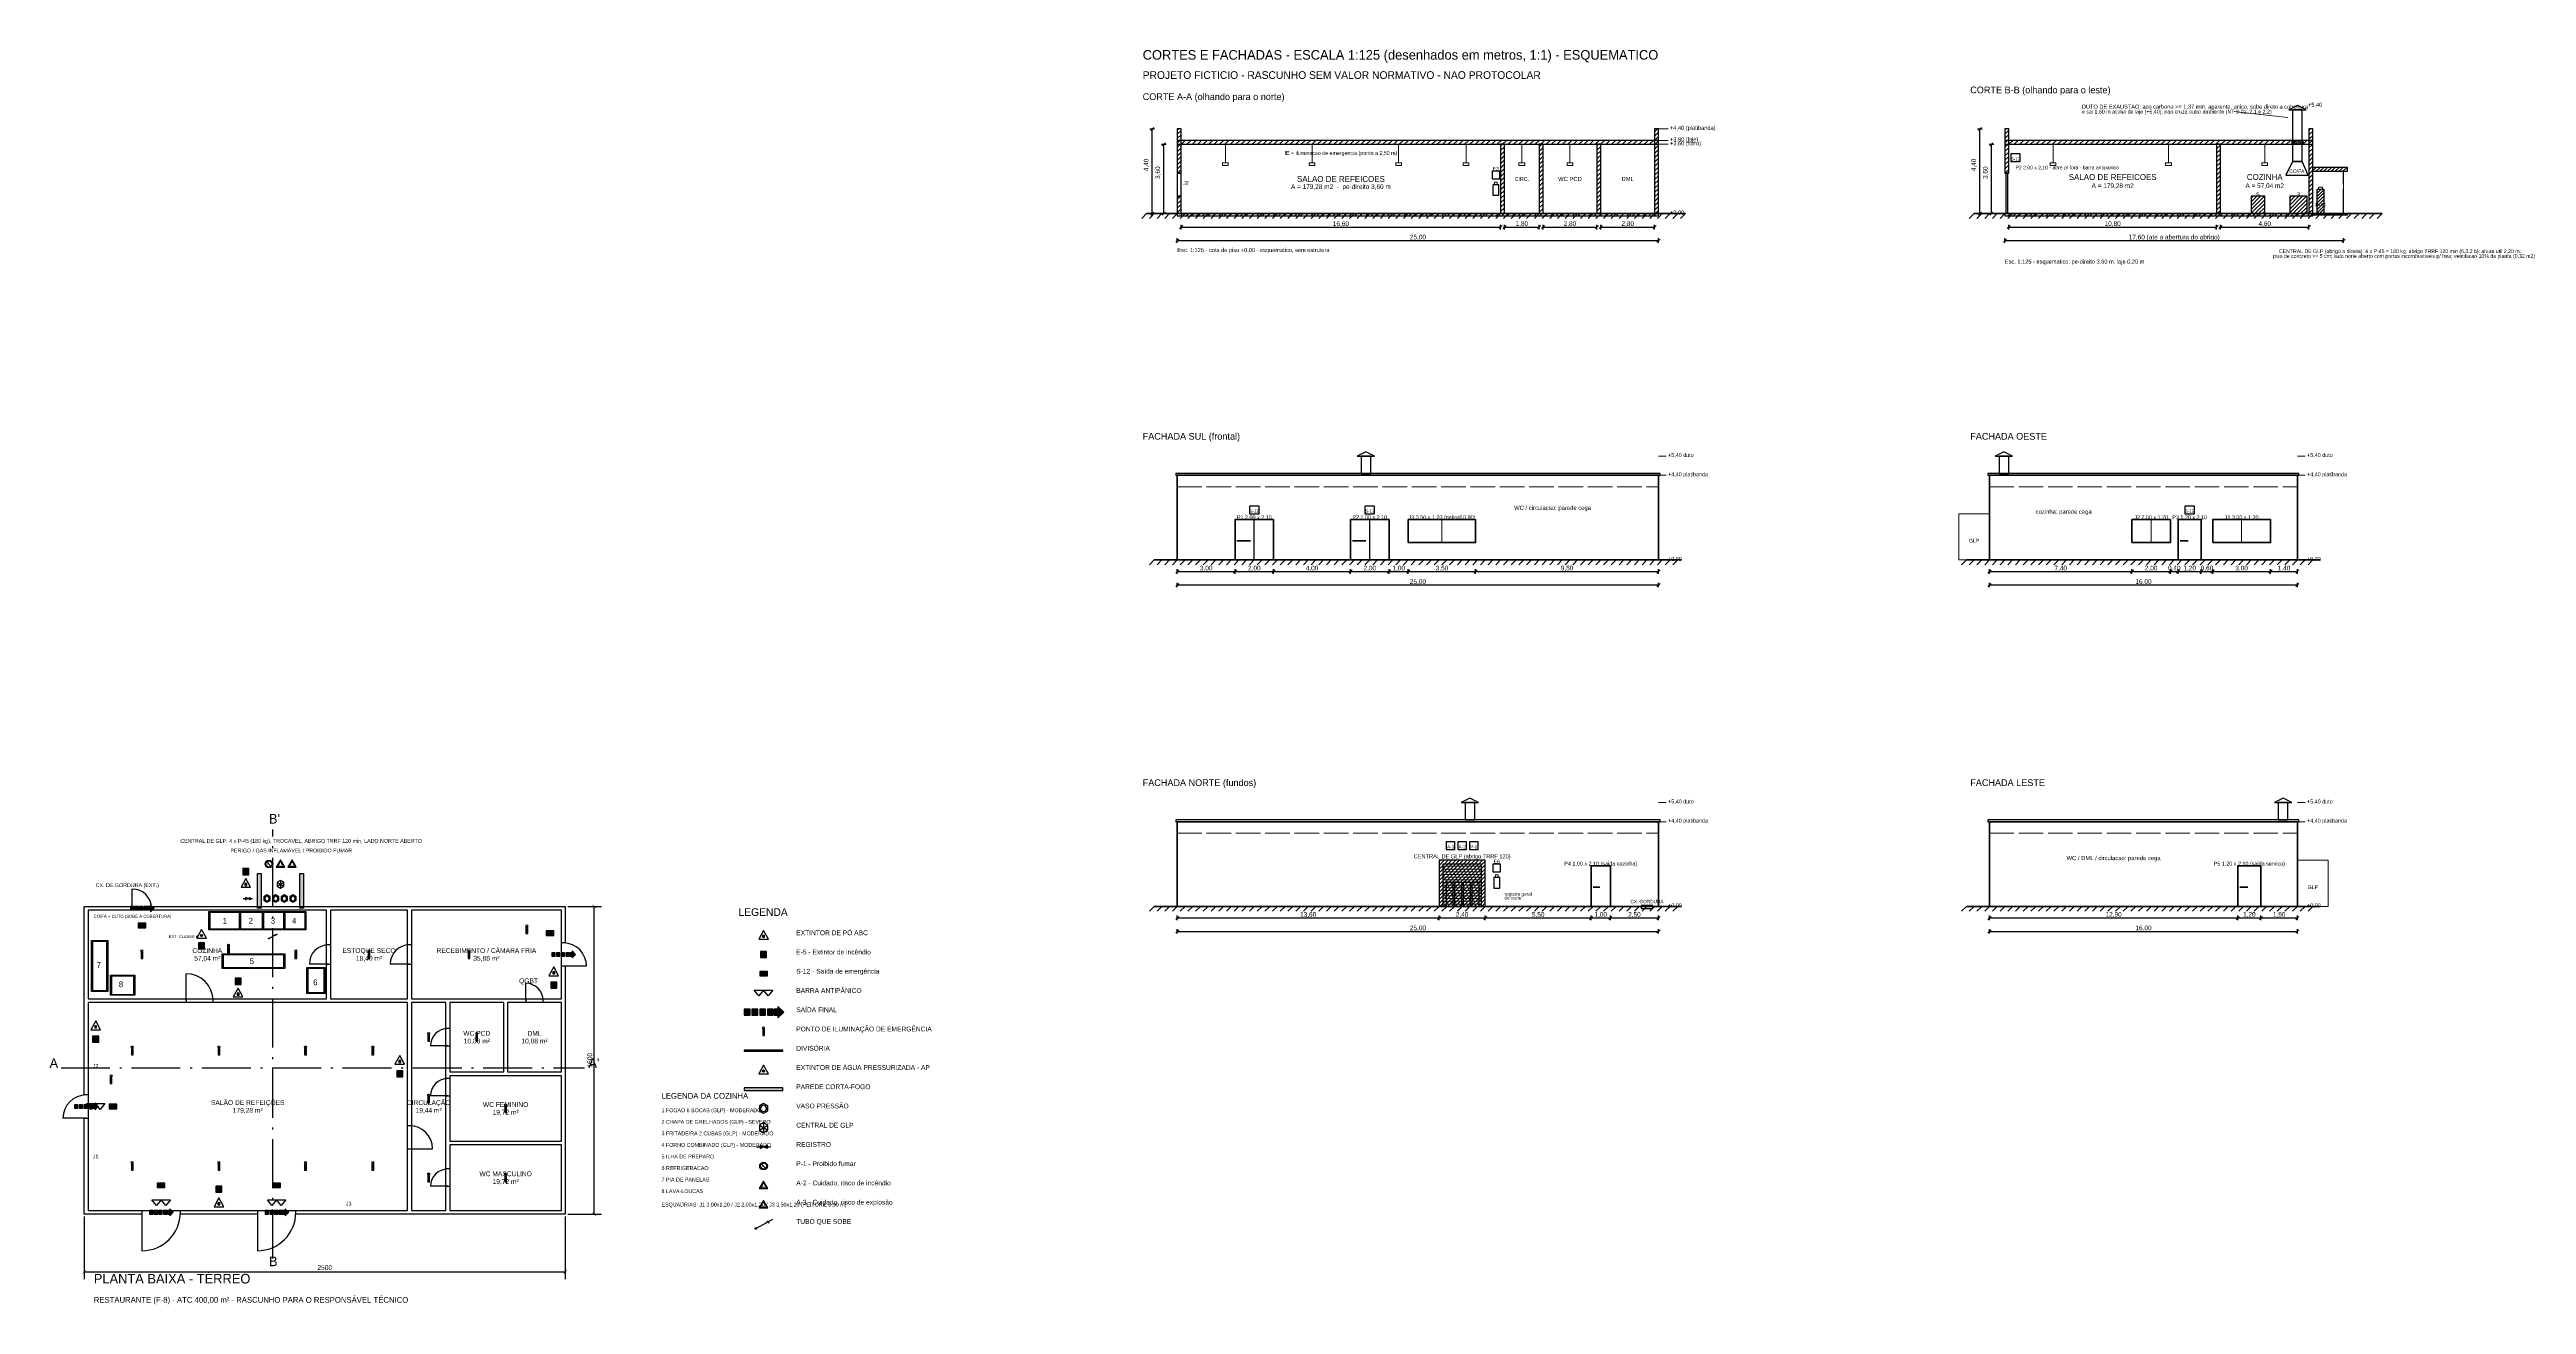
# Model space of a CAD drawing. Header units: metres. Extents: x -2 to 127, y -5 to 61.
import ezdxf
from ezdxf.enums import TextEntityAlignment as Align

# ---------------------------------------------------------------- set-up
doc = ezdxf.new("R2010")
doc.units = ezdxf.units.M
doc.linetypes.add('DASHDOT', pattern=[3.556, 2.54, -0.508, 0, -0.508])
doc.linetypes.add('DASHED', pattern=[1.524, 1.27, -0.254])
for name, color, linetype in [('AMBIENTES', 7, 'Continuous'), ('CORTES', 6, 'Continuous'), ('COTAS', 7, 'Continuous'), ('DIVISORIA', 7, 'Continuous'), ('ILUMINACAO', 7, 'Continuous'), ('INC_EXT', 7, 'Continuous'), ('LEGENDA', 7, 'Continuous'), ('PAREDE', 7, 'Continuous'), ('PAREDE_CORTA_FOGO', 7, 'Continuous'), ('PASSIVOS', 7, 'Continuous'), ('PORTAS', 7, 'Continuous'), ('ROTAS', 7, 'Continuous'), ('SINALIZACAO', 7, 'Continuous'), ('TEXTOS', 7, 'Continuous'), ('TUBULACAO', 7, 'Continuous'), ('VASOS_TANQUES', 7, 'Continuous'), ('VISTA_AUX', 8, 'Continuous'), ('VISTA_CONTORNO', 7, 'Continuous'), ('VISTA_CORTE', 7, 'Continuous'), ('VISTA_COTA', 2, 'Continuous'), ('VISTA_ILUM', 30, 'Continuous'), ('VISTA_INCENDIO', 1, 'Continuous'), ('VISTA_SINAL', 3, 'Continuous'), ('VISTA_TEXTO', 7, 'Continuous'), ('VISTA_VIDRO', 5, 'Continuous')]:
    doc.layers.add(name, color=color, linetype=linetype)
doc.styles.add('OpenSansCondensed-Light', font='OpenSansCondensed-Light.ttf')
doc.dimstyles.new('EZDXF', dxfattribs={"dimtxt": 0.25, "dimasz": 0.175, "dimexe": 0.375, "dimexo": 0.125, "dimgap": 0.1, "dimtad": 1, "dimlfac": 100, "dimzin": 12, "dimdsep": 46, "dimtxsty": 'OpenSansCondensed-Light', "dimblk": 'ARCHTICK', "dimcen": 2.5, "dimazin": 3, "dimtfac": 0.5, "dimtmove": 2, "dimatfit": 3})

# ---------------------------------------------------------------- blocks, each defined once
blk = doc.blocks.new('EXTINTOR_PQS_ABC')
h = blk.add_hatch(color=7)
h.dxf.hatch_style = 1
h.paths.add_polyline_path([(-0.1, -0.22), (0.1, -0.22), (0.1, -0.02), (-0.1, -0.02)])
for points in [[(-0.5, -0.42), (0.5, -0.42), (0, 0.5)], [(-0.1, -0.22), (0.1, -0.22), (0.1, -0.02), (-0.1, -0.02)]]:
    blk.add_lwpolyline(points, close=True)
blk = doc.blocks.new('PICTO_E-5')
h = blk.add_hatch(color=7)
h.dxf.hatch_style = 1
h.paths.add_polyline_path([(-0.4, -0.4), (0.4, -0.4), (0.4, 0.4), (-0.4, 0.4)])
at = {"color": 1}
blk.add_lwpolyline([(-0.4, -0.4), (0.4, -0.4), (0.4, 0.4), (-0.4, 0.4)], close=True, dxfattribs=at)
blk.add_text('E-5', height=0.22).set_placement((0, 0), align=Align.MIDDLE_CENTER)
blk = doc.blocks.new('PICTO_S-12')
h = blk.add_hatch(color=7)
h.dxf.hatch_style = 1
h.paths.add_polyline_path([(-0.5, -0.3), (0.5, -0.3), (0.5, 0.3), (-0.5, 0.3)])
at = {"color": 3}
blk.add_lwpolyline([(-0.5, -0.3), (0.5, -0.3), (0.5, 0.3), (-0.5, 0.3)], close=True, dxfattribs=at)
blk.add_text('S-12', height=0.22).set_placement((0, 0), align=Align.MIDDLE_CENTER)
blk = doc.blocks.new('BARRA_ANTIPANICO')
for points in [[(-0.8, 0.25), (0, 0.25), (-0.4, -0.25)], [(0, 0.25), (0.8, 0.25), (0.4, -0.25)]]:
    blk.add_lwpolyline(points, close=True)
blk = doc.blocks.new('ROTA_DE_FUGA_FINAL')
h = blk.add_hatch(color=7)
h.dxf.hatch_style = 1
h.paths.add_polyline_path([(-1, -0.15), (-0.7, -0.15), (-0.7, 0.15), (-1, 0.15)])
h = blk.add_hatch(color=7)
h.dxf.hatch_style = 1
h.paths.add_polyline_path([(-0.6, -0.15), (-0.3, -0.15), (-0.3, 0.15), (-0.6, 0.15)])
h = blk.add_hatch(color=7)
h.dxf.hatch_style = 1
h.paths.add_polyline_path([(-0.2, -0.15), (0.1, -0.15), (0.1, 0.15), (-0.2, 0.15)])
h = blk.add_hatch(color=7)
h.dxf.hatch_style = 1
h.paths.add_polyline_path([(0.2, -0.15), (0.5, -0.15), (0.5, 0.15), (0.2, 0.15)])
h = blk.add_hatch(color=7)
h.dxf.hatch_style = 1
h.paths.add_polyline_path([(0.55, -0.15), (0.75, -0.15), (0.75, -0.3), (1.05, 0), (0.75, 0.3), (0.75, 0.15), (0.55, 0.15)])
for points in [[(-1, -0.15), (-0.7, -0.15), (-0.7, 0.15), (-1, 0.15)], [(-0.6, -0.15), (-0.3, -0.15), (-0.3, 0.15), (-0.6, 0.15)], [(-0.2, -0.15), (0.1, -0.15), (0.1, 0.15), (-0.2, 0.15)], [(0.2, -0.15), (0.5, -0.15), (0.5, 0.15), (0.2, 0.15)], [(0.55, -0.15), (0.75, -0.15), (0.75, -0.3), (1.05, 0), (0.75, 0.3), (0.75, 0.15), (0.55, 0.15)]]:
    blk.add_lwpolyline(points, close=True)
blk = doc.blocks.new('PONTO_ILUMINACAO_EMERGENCIA')
h = blk.add_hatch()
h.set_pattern_fill('ANSI31', scale=0.04)
h.paths.add_polyline_path([(-0.09, -0.42), (0.09, -0.42), (0.09, 0.22), (-0.09, 0.22)])
blk.add_lwpolyline([(-0.09, -0.42), (0.09, -0.42), (0.09, 0.22), (-0.09, 0.22)], close=True)
blk.add_circle((0, 0.38), 0.1)
blk = doc.blocks.new('_ARCHTICK')
at = {"color": 0, "linetype": 'BYBLOCK', "const_width": 0.15}
blk.add_lwpolyline([(-0.5, -0.5), (0.5, 0.5)], dxfattribs=at)
blk = doc.blocks.new('EXTINTOR_AP')
blk.add_lwpolyline([(-0.5, -0.42), (0.5, -0.42), (0, 0.5)], close=True)
for points in [[(-0.11, -0.23), (0.11, -0.01)], [(-0.11, -0.01), (0.11, -0.23)]]:
    blk.add_lwpolyline(points)
blk.add_circle((0, -0.12), 0.1)
blk = doc.blocks.new('VASO_PRESSAO')
for points in [[(0, 0.5), (-0.43, 0.25), (-0.43, -0.25), (0, -0.5), (0.43, -0.25), (0.43, 0.25)], [(0, 0.32), (-0.19, 0.26), (-0.3, 0.1), (-0.3, -0.1), (-0.19, -0.26), (0, -0.32), (0.19, -0.26), (0.3, -0.1), (0.3, 0.1), (0.19, 0.26)]]:
    blk.add_lwpolyline(points, close=True)
blk = doc.blocks.new('CENTRAL_GLP')
blk.add_lwpolyline([(0, 0.5), (-0.43, 0.25), (-0.43, -0.25), (0, -0.5), (0.43, -0.25), (0.43, 0.25)], close=True)
for points in [[(-0.43, 0.25), (0.43, -0.25)], [(-0.43, -0.25), (0.43, 0.25)], [(0, 0.5), (0, -0.5)]]:
    blk.add_lwpolyline(points)
blk = doc.blocks.new('REGISTRO_VALVULA')
h = blk.add_hatch(color=7)
h.dxf.hatch_style = 1
h.paths.add_polyline_path([(-0.3, 0.15), (-0.3, -0.15), (0, 0)])
h = blk.add_hatch(color=7)
h.dxf.hatch_style = 1
h.paths.add_polyline_path([(0.3, 0.15), (0.3, -0.15), (0, 0)])
blk.add_lwpolyline([(-0.6, 0), (0.6, 0)])
for points in [[(-0.3, 0.15), (-0.3, -0.15), (0, 0)], [(0.3, 0.15), (0.3, -0.15), (0, 0)]]:
    blk.add_lwpolyline(points, close=True)
blk = doc.blocks.new('PICTO_P-1')
at = {"color": 1}
blk.add_lwpolyline([(-0.35, 0.35), (0.35, -0.35)], dxfattribs=at)
for radius in [0.5, 0.4]:
    blk.add_circle((0, 0), radius, dxfattribs=at)
blk.add_text('P-1', height=0.2).set_placement((0, 0), align=Align.MIDDLE_CENTER)
blk = doc.blocks.new('PICTO_A-2')
for points in [[(-0.55, -0.4), (0.55, -0.4), (0, 0.55)], [(-0.45, -0.34), (0.45, -0.34), (0, 0.43)]]:
    blk.add_lwpolyline(points, close=True)
blk.add_text('A-2', height=0.2).set_placement((0, -0.12), align=Align.MIDDLE_CENTER)
blk = doc.blocks.new('PICTO_A-3')
for points in [[(-0.55, -0.4), (0.55, -0.4), (0, 0.55)], [(-0.45, -0.34), (0.45, -0.34), (0, 0.43)]]:
    blk.add_lwpolyline(points, close=True)
blk.add_text('A-3', height=0.2).set_placement((0, -0.12), align=Align.MIDDLE_CENTER)
blk = doc.blocks.new('TUBO_SOBE')
for points in [[(-0.45, -0.28), (0.6, 0.3)], [(0.1, 0), (0.3, 0.2), (0.35, 0.05)]]:
    blk.add_lwpolyline(points)
blk.add_circle((-0.5, -0.3), 0.05)
blk = doc.blocks.new('DIVISORIA')
blk.add_lwpolyline([(-1, -0.03), (1, -0.03), (1, 0.03), (-1, 0.03)], close=True)
blk = doc.blocks.new('PAREDE_CORTA_FOGO')
h = blk.add_hatch(color=7)
h.dxf.hatch_style = 1
h.paths.add_polyline_path([(-1, -0.07), (1, -0.07), (1, 0.07), (-1, 0.07)])
blk.add_lwpolyline([(-1, -0.07), (1, -0.07), (1, 0.07), (-1, 0.07)], close=True)

msp = doc.modelspace()

# ---------------------------------------------------------------- hatches: boundary and pattern name
at = {"layer": 'PAREDE_CORTA_FOGO'}
h = msp.add_hatch(color=7, dxfattribs=at)
h.dxf.hatch_style = 1
h.paths.add_polyline_path([(9.2, 17.7), (9.2, 16), (9.2, 15.9), (9, 15.9), (9, 17.6), (9, 17.7)])
h = msp.add_hatch(color=7, dxfattribs=at)
h.dxf.hatch_style = 1
h.paths.add_polyline_path([(11.4, 17.7), (11.4, 16), (11.4, 15.9), (11.2, 15.9), (11.2, 17.6), (11.2, 17.7)])
at = {"layer": 'VISTA_CORTE'}
h = msp.add_hatch(dxfattribs=at)
h.set_pattern_fill('ANSI31', scale=0.0503937)
h.paths.add_polyline_path([(56.8, 54.1), (57, 54.1), (57, 56.4), (56.8, 56.4)])
h = msp.add_hatch(dxfattribs=at)
h.set_pattern_fill('ANSI31', scale=0.062992)
h.paths.add_polyline_path([(56.8, 55.6), (81.8, 55.6), (81.8, 55.8), (56.8, 55.8)])
h = msp.add_hatch(dxfattribs=at)
h.set_pattern_fill('ANSI31', scale=0.0503937)
h.paths.add_polyline_path([(73.6, 52), (73.8, 52), (73.8, 55.6), (73.6, 55.6)])
h = msp.add_hatch(dxfattribs=at)
h.set_pattern_fill('ANSI31', scale=0.0503937)
h.paths.add_polyline_path([(75.6, 52), (75.8, 52), (75.8, 55.6), (75.6, 55.6)])
h = msp.add_hatch(dxfattribs=at)
h.set_pattern_fill('ANSI31', scale=0.0503937)
h.paths.add_polyline_path([(78.6, 52), (78.8, 52), (78.8, 55.6), (78.6, 55.6)])
h = msp.add_hatch(dxfattribs=at)
h.set_pattern_fill('ANSI31', scale=0.0503937)
h.paths.add_polyline_path([(81.6, 52), (81.8, 52), (81.8, 56.4), (81.6, 56.4)])
h = msp.add_hatch(dxfattribs=at)
h.set_pattern_fill('ANSI31', scale=0.0503937)
h.paths.add_polyline_path([(99.8, 54.1), (100, 54.1), (100, 56.4), (99.8, 56.4)])
h = msp.add_hatch(dxfattribs=at)
h.set_pattern_fill('ANSI31', scale=0.0629921)
h.paths.add_polyline_path([(99.8, 55.6), (115.8, 55.6), (115.8, 55.8), (99.8, 55.8)])
h = msp.add_hatch(dxfattribs=at)
h.set_pattern_fill('ANSI31', scale=0.0503937)
h.paths.add_polyline_path([(110.8, 52), (111, 52), (111, 55.6), (110.8, 55.6)])
h = msp.add_hatch(dxfattribs=at)
h.set_pattern_fill('ANSI31', scale=0.02519685)
h.paths.add_polyline_path([(114.7, 55.6), (115.3, 55.6), (115.3, 55.8), (114.7, 55.8)])
h = msp.add_hatch(dxfattribs=at)
h.set_pattern_fill('ANSI31', scale=0.0503937)
h.paths.add_polyline_path([(115.6, 52), (115.8, 52), (115.8, 56.4), (115.6, 56.4)])
h = msp.add_hatch(dxfattribs=at)
h.set_pattern_fill('ANSI31', scale=0.0440945)
h.paths.add_polyline_path([(115.8, 54.2), (117.6, 54.2), (117.6, 54.4), (115.8, 54.4)])
h = msp.add_hatch(dxfattribs=at)
h.set_pattern_fill('ANSI31', scale=0.0503937)
h.paths.add_polyline_path([(56.8, 52), (57, 52), (57, 52.9), (56.8, 52.9)])
h = msp.add_hatch(dxfattribs=at)
h.set_pattern_fill('ANSI31', scale=0.0440945)
h.paths.add_polyline_path([(112.6, 52), (113.3, 52), (113.3, 52.9), (112.6, 52.9)])
h = msp.add_hatch(dxfattribs=at)
h.set_pattern_fill('ANSI31', scale=0.0440945)
h.paths.add_polyline_path([(114.6, 52), (115.5, 52), (115.5, 52.9), (114.6, 52.9)])
h = msp.add_hatch(dxfattribs=at)
h.set_pattern_fill('ANSI31', scale=0.0377953)
h.paths.add_polyline_path([(116.01, 52), (116.39, 52), (116.39, 53.25), (116.01, 53.25)])
h = msp.add_hatch(dxfattribs=at)
h.set_pattern_fill('ANSI31', scale=0.062992)
h.paths.add_polyline_path([(56.8, 51.88), (81.8, 51.88), (81.8, 52), (56.8, 52)])
h = msp.add_hatch(dxfattribs=at)
h.set_pattern_fill('ANSI31', scale=0.0629921)
h.paths.add_polyline_path([(99.8, 51.88), (115.8, 51.88), (115.8, 52), (99.8, 52)])
h = msp.add_hatch(dxfattribs=at)
h.set_pattern_fill('ANSI31', scale=0.0629921)
h.paths.add_polyline_path([(115.8, 51.94), (117.6, 51.94), (117.6, 52), (115.8, 52)])
h = msp.add_hatch(dxfattribs=at)
h.set_pattern_fill('ANSI31', scale=0.0440945)
h.paths.add_polyline_path([(70.4, 16), (72.8, 16), (72.8, 18.4), (70.4, 18.4)])

# ---------------------------------------------------------------- linework, layer by layer
at = {"layer": 'AMBIENTES'}
for points in [[(12.6, 11.2), (12.6, 15.8), (0.2, 15.8), (0.2, 11.2)], [(16.8, 11.2), (16.8, 15.8), (12.8, 15.8), (12.8, 11.2)], [(24.8, 11.2), (24.8, 15.8), (17, 15.8), (17, 11.2)], [(16.8, 0.2), (16.8, 11), (0.2, 11), (0.2, 0.2)], [(18.8, 0.2), (18.8, 11), (17, 11), (17, 0.2)], [(21.8, 7.4), (21.8, 11), (19, 11), (19, 7.4)], [(24.8, 7.4), (24.8, 11), (22, 11), (22, 7.4)], [(24.8, 3.8), (24.8, 7.2), (19, 7.2), (19, 3.8)], [(24.8, 0.2), (24.8, 3.6), (19, 3.6), (19, 0.2)]]:
    msp.add_lwpolyline(points, close=True, dxfattribs=at)
at = {"layer": 'CORTES', "linetype": 'DASHDOT', "lineweight": 30}
for p, q in [((9.8, -2.3), (9.8, 20)), ((-1.2, 7.6), (26, 7.6))]:
    msp.add_line(p, q, dxfattribs=at)
at = {"layer": 'DIVISORIA'}
for p, q in [((6.475, 15.25), (6.475, 15.725)), ((6.475, 15.725), (6.875, 15.725)), ((6.9125, 15.675), (6.525, 15.675)), ((6.525, 15.675), (6.525, 15.25)), ((6.875, 15.725), (7.275, 15.725)), ((7.3, 15.675), (6.9125, 15.675)), ((7.275, 15.725), (7.675, 15.725)), ((7.6875, 15.675), (7.3, 15.675)), ((7.675, 15.725), (8.075, 15.725)), ((8.075, 15.675), (7.6875, 15.675)), ((8.075, 15.725), (8.125, 15.725)), ((8.075, 15.25), (8.075, 15.675)), ((8.125, 15.725), (8.50833, 15.725)), ((8.125, 15.675), (8.125, 15.25)), ((8.50833, 15.675), (8.125, 15.675)), ((8.50833, 15.725), (8.89167, 15.725)), ((8.89167, 15.675), (8.50833, 15.675)), ((8.89167, 15.725), (9.275, 15.725)), ((9.275, 15.675), (8.89167, 15.675)), ((9.275, 15.725), (9.325, 15.725)), ((9.275, 15.25), (9.275, 15.675)), ((9.325, 15.725), (9.675, 15.725)), ((9.675, 15.675), (9.325, 15.675)), ((9.325, 15.675), (9.325, 15.25)), ((9.675, 15.725), (10.025, 15.725)), ((10.025, 15.675), (9.675, 15.675)), ((10.025, 15.725), (10.375, 15.725)), ((10.375, 15.675), (10.025, 15.675)), ((10.375, 15.725), (10.425, 15.725)), ((10.375, 15.25), (10.375, 15.675)), ((10.425, 15.725), (10.79167, 15.725)), ((10.425, 15.675), (10.425, 15.25)), ((10.775, 15.675), (10.425, 15.675)), ((11.125, 15.675), (10.775, 15.675)), ((10.79167, 15.725), (11.15833, 15.725)), ((11.475, 15.675), (11.125, 15.675)), ((11.15833, 15.725), (11.525, 15.725)), ((11.475, 15.25), (11.475, 15.675)), ((11.525, 15.725), (11.525, 15.25)), ((0.375, 13.78333), (0.375, 14.225)), ((0.375, 14.225), (0.8, 14.225)), ((0.8, 14.175), (0.425, 14.175)), ((0.425, 14.175), (0.425, 13.75)), ((0.8, 14.225), (1.225, 14.225)), ((1.175, 14.175), (0.8, 14.175)), ((1.175, 13.75), (1.175, 14.175)), ((1.225, 14.225), (1.225, 13.78333)), ((6.475, 14.775), (6.475, 15.25)), ((6.875, 14.775), (6.475, 14.775)), ((6.525, 15.25), (6.525, 14.825)), ((6.525, 14.825), (6.9125, 14.825)), ((7.275, 14.775), (6.875, 14.775)), ((6.9125, 14.825), (7.3, 14.825)), ((7.675, 14.775), (7.275, 14.775)), ((7.3, 14.825), (7.6875, 14.825)), ((8.075, 14.775), (7.675, 14.775)), ((7.6875, 14.825), (8.075, 14.825)), ((8.075, 14.825), (8.075, 15.25)), ((8.125, 14.775), (8.075, 14.775)), ((8.125, 15.25), (8.125, 14.825)), ((8.125, 14.825), (8.50833, 14.825)), ((8.50833, 14.775), (8.125, 14.775)), ((8.50833, 14.825), (8.89167, 14.825)), ((8.89167, 14.775), (8.50833, 14.775)), ((8.89167, 14.825), (9.275, 14.825)), ((9.275, 14.775), (8.89167, 14.775)), ((9.275, 14.825), (9.275, 15.25)), ((9.325, 14.775), (9.275, 14.775)), ((9.325, 15.25), (9.325, 14.825)), ((9.325, 14.825), (9.675, 14.825)), ((9.675, 14.775), (9.325, 14.775)), ((9.675, 14.825), (10.025, 14.825)), ((10.025, 14.775), (9.675, 14.775)), ((10.025, 14.825), (10.375, 14.825)), ((10.375, 14.775), (10.025, 14.775)), ((10.375, 14.825), (10.375, 15.25)), ((10.425, 14.775), (10.375, 14.775)), ((10.425, 15.25), (10.425, 14.825)), ((10.425, 14.825), (10.775, 14.825)), ((10.79167, 14.775), (10.425, 14.775)), ((10.775, 14.825), (11.125, 14.825)), ((11.15833, 14.775), (10.79167, 14.775)), ((11.125, 14.825), (11.475, 14.825)), ((11.525, 14.775), (11.15833, 14.775)), ((11.475, 14.825), (11.475, 15.25)), ((11.525, 15.25), (11.525, 14.775)), ((0.375, 13.34167), (0.375, 13.78333)), ((0.375, 12.9), (0.375, 13.34167)), ((0.375, 12.45833), (0.375, 12.9)), ((0.425, 13.75), (0.425, 13.325)), ((0.425, 13.325), (0.425, 12.9)), ((0.425, 12.9), (0.425, 12.475)), ((1.175, 13.325), (1.175, 13.75)), ((1.175, 12.9), (1.175, 13.325)), ((1.175, 12.475), (1.175, 12.9)), ((1.225, 13.78333), (1.225, 13.34167)), ((1.225, 13.34167), (1.225, 12.9)), ((1.225, 12.9), (1.225, 12.45833)), ((7.175, 13.15), (7.175, 13.525)), ((7.175, 13.525), (7.63929, 13.525)), ((7.175, 12.775), (7.175, 13.15)), ((7.675, 13.475), (7.225, 13.475)), ((7.225, 13.475), (7.225, 13.15)), ((7.225, 13.15), (7.225, 12.825)), ((7.63929, 13.525), (8.10357, 13.525)), ((8.125, 13.475), (7.675, 13.475)), ((8.10357, 13.525), (8.56786, 13.525)), ((8.575, 13.475), (8.125, 13.475)), ((8.56786, 13.525), (9.03214, 13.525)), ((9.025, 13.475), (8.575, 13.475)), ((9.475, 13.475), (9.025, 13.475)), ((9.03214, 13.525), (9.49643, 13.525)), ((9.925, 13.475), (9.475, 13.475)), ((9.49643, 13.525), (9.96071, 13.525)), ((10.375, 13.475), (9.925, 13.475)), ((9.96071, 13.525), (10.425, 13.525)), ((10.375, 13.15), (10.375, 13.475)), ((10.375, 12.825), (10.375, 13.15)), ((10.425, 13.525), (10.425, 13.15)), ((10.425, 13.15), (10.425, 12.775)), ((0.375, 12.01667), (0.375, 12.45833)), ((0.375, 11.575), (0.375, 12.01667)), ((0.425, 12.475), (0.425, 12.05)), ((0.425, 12.05), (0.425, 11.625)), ((0.425, 11.625), (0.8, 11.625)), ((0.8, 11.625), (1.175, 11.625)), ((1.175, 12.05), (1.175, 12.475)), ((1.175, 11.625), (1.175, 12.05)), ((1.225, 12.45833), (1.225, 12.01667)), ((1.225, 12.01667), (1.225, 11.575)), ((1.375, 12.075), (1.375, 12.425)), ((1.375, 12.425), (1.79167, 12.425)), ((1.375, 11.725), (1.375, 12.075)), ((1.375, 11.375), (1.375, 11.725)), ((1.80833, 12.375), (1.425, 12.375)), ((1.425, 12.375), (1.425, 11.9)), ((1.425, 11.9), (1.425, 11.425)), ((1.79167, 12.425), (2.20833, 12.425)), ((2.19167, 12.375), (1.80833, 12.375)), ((2.575, 12.375), (2.19167, 12.375)), ((2.20833, 12.425), (2.625, 12.425)), ((2.575, 11.9), (2.575, 12.375)), ((2.575, 11.425), (2.575, 11.9)), ((2.625, 12.425), (2.625, 12.075)), ((2.625, 12.075), (2.625, 11.725)), ((2.625, 11.725), (2.625, 11.375)), ((7.63929, 12.775), (7.175, 12.775)), ((7.225, 12.825), (7.675, 12.825)), ((8.10357, 12.775), (7.63929, 12.775)), ((7.675, 12.825), (8.125, 12.825)), ((8.56786, 12.775), (8.10357, 12.775)), ((8.125, 12.825), (8.575, 12.825)), ((9.03214, 12.775), (8.56786, 12.775)), ((8.575, 12.825), (9.025, 12.825)), ((9.025, 12.825), (9.475, 12.825)), ((9.49643, 12.775), (9.03214, 12.775)), ((9.475, 12.825), (9.925, 12.825)), ((9.96071, 12.775), (9.49643, 12.775)), ((9.925, 12.825), (10.375, 12.825)), ((10.425, 12.775), (9.96071, 12.775)), ((11.575, 12.375), (11.575, 12.825)), ((11.575, 12.825), (12.05, 12.825)), ((11.575, 11.925), (11.575, 12.375)), ((11.575, 11.475), (11.575, 11.925)), ((12.05, 12.775), (11.625, 12.775)), ((11.625, 12.775), (11.625, 12.35833)), ((11.625, 12.35833), (11.625, 11.94167)), ((11.625, 11.94167), (11.625, 11.525)), ((12.05, 12.825), (12.525, 12.825)), ((12.475, 12.775), (12.05, 12.775)), ((12.475, 12.35833), (12.475, 12.775)), ((12.475, 11.94167), (12.475, 12.35833)), ((12.475, 11.525), (12.475, 11.94167)), ((12.525, 12.825), (12.525, 12.375)), ((12.525, 12.375), (12.525, 11.925)), ((12.525, 11.925), (12.525, 11.475)), ((0.8, 11.575), (0.375, 11.575)), ((1.225, 11.575), (0.8, 11.575)), ((1.79167, 11.375), (1.375, 11.375)), ((1.425, 11.425), (1.80833, 11.425)), ((2.20833, 11.375), (1.79167, 11.375)), ((1.80833, 11.425), (2.19167, 11.425)), ((2.19167, 11.425), (2.575, 11.425)), ((2.625, 11.375), (2.20833, 11.375)), ((12.05, 11.475), (11.575, 11.475)), ((11.625, 11.525), (12.05, 11.525)), ((12.05, 11.525), (12.475, 11.525)), ((12.525, 11.475), (12.05, 11.475))]:
    msp.add_line(p, q, dxfattribs=at)
at = {"layer": 'PAREDE'}
for p, q in [((0, 15.52), (0, 16)), ((0, 16), (0.5, 16)), ((0, 15.04), (0, 15.52)), ((0.66, 15.8), (0.2, 15.8)), ((0.2, 15.8), (0.2, 15.34)), ((0.5, 16), (1, 16)), ((1.12, 15.8), (0.66, 15.8)), ((1, 16), (1.5, 16)), ((1.58, 15.8), (1.12, 15.8)), ((1.5, 16), (2, 16)), ((2.04, 15.8), (1.58, 15.8)), ((2, 16), (2.5, 16)), ((2.5, 15.8), (2.04, 15.8)), ((2.5, 16), (2.5, 15.8)), ((3.5, 15.8), (3.5, 16)), ((3.5, 16), (3.97895, 16)), ((3.97895, 15.8), (3.5, 15.8)), ((3.97895, 16), (4.45789, 16)), ((4.45789, 15.8), (3.97895, 15.8)), ((4.45789, 16), (4.93684, 16)), ((4.93684, 15.8), (4.45789, 15.8)), ((4.93684, 16), (5.41579, 16)), ((5.41579, 15.8), (4.93684, 15.8)), ((5.41579, 16), (5.89474, 16)), ((5.89474, 15.8), (5.41579, 15.8)), ((5.89474, 16), (6.37368, 16)), ((6.37368, 15.8), (5.89474, 15.8)), ((6.37368, 16), (6.85263, 16)), ((6.85263, 15.8), (6.37368, 15.8)), ((6.85263, 16), (7.33158, 16)), ((7.33158, 15.8), (6.85263, 15.8)), ((7.33158, 16), (7.81053, 16)), ((7.81053, 15.8), (7.33158, 15.8)), ((7.81053, 16), (8.28947, 16)), ((8.28947, 15.8), (7.81053, 15.8)), ((8.28947, 16), (8.76842, 16)), ((8.76842, 15.8), (8.28947, 15.8)), ((8.76842, 16), (9.24737, 16)), ((9.24737, 15.8), (8.76842, 15.8)), ((9.24737, 16), (9.72632, 16)), ((9.72632, 15.8), (9.24737, 15.8)), ((9.72632, 16), (10.20526, 16)), ((10.20526, 15.8), (9.72632, 15.8)), ((10.20526, 16), (10.68421, 16)), ((10.68421, 15.8), (10.20526, 15.8)), ((10.68421, 16), (11.16316, 16)), ((11.16316, 15.8), (10.68421, 15.8)), ((11.16316, 16), (11.64211, 16)), ((11.64211, 15.8), (11.16316, 15.8)), ((11.64211, 16), (12.12105, 16)), ((12.12105, 15.8), (11.64211, 15.8)), ((12.12105, 16), (12.6, 16)), ((12.6, 15.8), (12.12105, 15.8)), ((12.6, 16), (12.8, 16)), ((12.6, 15.35), (12.6, 15.8)), ((12.8, 16), (13.24444, 16)), ((13.3, 15.8), (12.8, 15.8)), ((12.8, 15.8), (12.8, 15.35)), ((13.24444, 16), (13.68889, 16)), ((13.8, 15.8), (13.3, 15.8)), ((13.68889, 16), (14.13333, 16)), ((14.3, 15.8), (13.8, 15.8)), ((14.13333, 16), (14.57778, 16)), ((14.8, 15.8), (14.3, 15.8)), ((14.57778, 16), (15.02222, 16)), ((15.3, 15.8), (14.8, 15.8)), ((15.02222, 16), (15.46667, 16)), ((15.8, 15.8), (15.3, 15.8)), ((15.46667, 16), (15.91111, 16)), ((16.3, 15.8), (15.8, 15.8)), ((15.91111, 16), (16.35556, 16)), ((16.8, 15.8), (16.3, 15.8)), ((16.35556, 16), (16.8, 16)), ((16.8, 16), (17, 16)), ((16.8, 15.35), (16.8, 15.8)), ((17, 16), (17.5, 16)), ((17.4875, 15.8), (17, 15.8)), ((17, 15.8), (17, 15.35)), ((17.975, 15.8), (17.4875, 15.8)), ((17.5, 16), (18, 16)), ((18.4625, 15.8), (17.975, 15.8)), ((18, 16), (18.5, 16)), ((18.95, 15.8), (18.4625, 15.8)), ((18.5, 16), (19, 16)), ((19.4375, 15.8), (18.95, 15.8)), ((19, 16), (19.5, 16)), ((19.925, 15.8), (19.4375, 15.8)), ((19.5, 16), (20, 16)), ((20.4125, 15.8), (19.925, 15.8)), ((20, 16), (20.5, 16)), ((20.9, 15.8), (20.4125, 15.8)), ((20.5, 16), (21, 16)), ((21.3875, 15.8), (20.9, 15.8)), ((21, 16), (21.5, 16)), ((21.875, 15.8), (21.3875, 15.8)), ((21.5, 16), (22, 16)), ((22.3625, 15.8), (21.875, 15.8)), ((22, 16), (22.5, 16)), ((22.85, 15.8), (22.3625, 15.8)), ((22.5, 16), (23, 16)), ((23.3375, 15.8), (22.85, 15.8)), ((23, 16), (23.5, 16)), ((23.825, 15.8), (23.3375, 15.8)), ((23.5, 16), (24, 16)), ((24.3125, 15.8), (23.825, 15.8)), ((24, 16), (24.5, 16)), ((24.8, 15.8), (24.3125, 15.8)), ((24.5, 16), (25, 16)), ((24.8, 15.375), (24.8, 15.8)), ((25, 16), (25, 15.525)), ((25, 15.525), (25, 15.05)), ((0, 14.56), (0, 15.04)), ((0, 14.08), (0, 14.56)), ((0.2, 15.34), (0.2, 14.88)), ((0.2, 14.88), (0.2, 14.42)), ((0.2, 14.42), (0.2, 13.96)), ((12.6, 14.9), (12.6, 15.35)), ((12.6, 14.45), (12.6, 14.9)), ((12.6, 14), (12.6, 14.45)), ((12.8, 15.35), (12.8, 14.9)), ((12.8, 14.9), (12.8, 14.45)), ((12.8, 14.45), (12.8, 14)), ((16.8, 14.9), (16.8, 15.35)), ((16.8, 14.45), (16.8, 14.9)), ((16.8, 14), (16.8, 14.45)), ((17, 15.35), (17, 14.9)), ((17, 14.9), (17, 14.45)), ((17, 14.45), (17, 14)), ((24.8, 14.95), (24.8, 15.375)), ((24.8, 14.525), (24.8, 14.95)), ((24.8, 14.1), (24.8, 14.525)), ((25, 15.05), (25, 14.575)), ((25, 14.575), (25, 14.1)), ((0, 13.6), (0, 14.08)), ((0, 13.12), (0, 13.6)), ((0, 12.64), (0, 13.12)), ((0.2, 13.96), (0.2, 13.5)), ((0.2, 13.5), (0.2, 13.04)), ((0.2, 13.04), (0.2, 12.58)), ((12.8, 14), (12.6, 14)), ((12.6, 12.55), (12.6, 13)), ((12.6, 13), (12.8, 13)), ((12.8, 13), (12.8, 12.55)), ((17, 14), (16.8, 14)), ((16.8, 12.55), (16.8, 13)), ((16.8, 13), (17, 13)), ((17, 13), (17, 12.55)), ((25, 14.1), (24.8, 14.1)), ((24.8, 12.475), (24.8, 12.9)), ((24.8, 12.9), (25, 12.9)), ((25, 12.9), (25, 12.475)), ((0, 12.16), (0, 12.64)), ((0, 11.68), (0, 12.16)), ((0, 11.2), (0, 11.68)), ((0.2, 12.58), (0.2, 12.12)), ((0.2, 12.12), (0.2, 11.66)), ((0.2, 11.66), (0.2, 11.2)), ((12.6, 12.1), (12.6, 12.55)), ((12.6, 11.65), (12.6, 12.1)), ((12.6, 11.2), (12.6, 11.65)), ((12.8, 12.55), (12.8, 12.1)), ((12.8, 12.1), (12.8, 11.65)), ((12.8, 11.65), (12.8, 11.2)), ((16.8, 12.1), (16.8, 12.55)), ((16.8, 11.65), (16.8, 12.1)), ((16.8, 11.2), (16.8, 11.65)), ((17, 12.55), (17, 12.1)), ((17, 12.1), (17, 11.65)), ((17, 11.65), (17, 11.2)), ((24.8, 12.05), (24.8, 12.475)), ((24.8, 11.625), (24.8, 12.05)), ((24.8, 11.2), (24.8, 11.625)), ((25, 12.475), (25, 12.05)), ((25, 12.05), (25, 11.625)), ((25, 11.625), (25, 11.2)), ((0, 11), (0, 11.2)), ((0, 10.52), (0, 11)), ((0, 10.04), (0, 10.52)), ((0.2, 11.2), (0.66364, 11.2)), ((0.66364, 11), (0.2, 11)), ((0.2, 11), (0.2, 10.52)), ((0.2, 10.52), (0.2, 10.04)), ((0.66364, 11.2), (1.12727, 11.2)), ((1.12727, 11), (0.66364, 11)), ((1.12727, 11.2), (1.59091, 11.2)), ((1.59091, 11), (1.12727, 11)), ((1.59091, 11.2), (2.05455, 11.2)), ((2.05455, 11), (1.59091, 11)), ((2.05455, 11.2), (2.51818, 11.2)), ((2.51818, 11), (2.05455, 11)), ((2.51818, 11.2), (2.98182, 11.2)), ((2.98182, 11), (2.51818, 11)), ((2.98182, 11.2), (3.44545, 11.2)), ((3.44545, 11), (2.98182, 11)), ((3.44545, 11.2), (3.90909, 11.2)), ((3.90909, 11), (3.44545, 11)), ((3.90909, 11.2), (4.37273, 11.2)), ((4.37273, 11), (3.90909, 11)), ((4.37273, 11.2), (4.83636, 11.2)), ((4.83636, 11), (4.37273, 11)), ((4.83636, 11.2), (5.3, 11.2)), ((5.3, 11), (4.83636, 11)), ((5.3, 11.2), (5.3, 11)), ((6.7, 11), (6.7, 11.2)), ((6.7, 11.2), (7.19167, 11.2)), ((7.19167, 11), (6.7, 11)), ((7.19167, 11.2), (7.68333, 11.2)), ((7.68333, 11), (7.19167, 11)), ((7.68333, 11.2), (8.175, 11.2)), ((8.175, 11), (7.68333, 11)), ((8.175, 11.2), (8.66667, 11.2)), ((8.66667, 11), (8.175, 11)), ((8.66667, 11.2), (9.15833, 11.2)), ((9.15833, 11), (8.66667, 11)), ((9.15833, 11.2), (9.65, 11.2)), ((9.65, 11), (9.15833, 11)), ((9.65, 11.2), (10.14167, 11.2)), ((10.14167, 11), (9.65, 11)), ((10.14167, 11.2), (10.63333, 11.2)), ((10.63333, 11), (10.14167, 11)), ((10.63333, 11.2), (11.125, 11.2)), ((11.125, 11), (10.63333, 11)), ((11.125, 11.2), (11.61667, 11.2)), ((11.61667, 11), (11.125, 11)), ((11.61667, 11.2), (12.10833, 11.2)), ((12.10833, 11), (11.61667, 11)), ((12.10833, 11.2), (12.6, 11.2)), ((12.6, 11), (12.10833, 11)), ((12.8, 11), (12.6, 11)), ((12.8, 11.2), (13.3, 11.2)), ((13.24444, 11), (12.8, 11)), ((13.68889, 11), (13.24444, 11)), ((13.3, 11.2), (13.8, 11.2)), ((14.13333, 11), (13.68889, 11)), ((13.8, 11.2), (14.3, 11.2)), ((14.57778, 11), (14.13333, 11)), ((14.3, 11.2), (14.8, 11.2)), ((15.02222, 11), (14.57778, 11)), ((14.8, 11.2), (15.3, 11.2)), ((15.46667, 11), (15.02222, 11)), ((15.3, 11.2), (15.8, 11.2)), ((15.91111, 11), (15.46667, 11)), ((15.8, 11.2), (16.3, 11.2)), ((16.35556, 11), (15.91111, 11)), ((16.3, 11.2), (16.8, 11.2)), ((16.8, 11), (16.35556, 11)), ((16.8, 10.50769), (16.8, 11)), ((16.8, 10.01538), (16.8, 10.50769)), ((17, 11.2), (17.45, 11.2)), ((17.45, 11), (17, 11)), ((17, 11), (17, 10.50769)), ((17, 10.50769), (17, 10.01538)), ((17.45, 11.2), (17.9, 11.2)), ((17.9, 11), (17.45, 11)), ((17.9, 11.2), (18.35, 11.2)), ((18.35, 11), (17.9, 11)), ((18.35, 11.2), (18.8, 11.2)), ((18.8, 11), (18.35, 11)), ((18.8, 11.2), (19, 11.2)), ((18.8, 10.55), (18.8, 11)), ((18.8, 10.1), (18.8, 10.55)), ((19, 11.2), (19.46667, 11.2)), ((19.46667, 11), (19, 11)), ((19, 11), (19, 10.55)), ((19, 10.55), (19, 10.1)), ((19.46667, 11.2), (19.93333, 11.2)), ((19.93333, 11), (19.46667, 11)), ((19.93333, 11.2), (20.4, 11.2)), ((20.4, 11), (19.93333, 11)), ((20.4, 11.2), (20.86667, 11.2)), ((20.86667, 11), (20.4, 11)), ((20.86667, 11.2), (21.33333, 11.2)), ((21.33333, 11), (20.86667, 11)), ((21.33333, 11.2), (21.8, 11.2)), ((21.8, 11), (21.33333, 11)), ((21.8, 11.2), (22, 11.2)), ((21.8, 10.55), (21.8, 11)), ((21.8, 10.1), (21.8, 10.55)), ((22, 11.2), (22.475, 11.2)), ((22.475, 11), (22, 11)), ((22, 11), (22, 10.55)), ((22, 10.55), (22, 10.1)), ((22.475, 11.2), (22.95, 11.2)), ((22.95, 11), (22.475, 11)), ((22.95, 11.2), (22.95, 11)), ((23.85, 11), (23.85, 11.2)), ((23.85, 11.2), (24.325, 11.2)), ((24.325, 11), (23.85, 11)), ((24.325, 11.2), (24.8, 11.2)), ((24.8, 11), (24.325, 11)), ((24.8, 10.55), (24.8, 11)), ((24.8, 10.1), (24.8, 10.55)), ((25, 11.2), (25, 11)), ((25, 11), (25, 10.55)), ((25, 10.55), (25, 10.1)), ((0, 9.56), (0, 10.04)), ((0, 9.08), (0, 9.56)), ((0, 8.6), (0, 9.08)), ((0.2, 10.04), (0.2, 9.56)), ((0.2, 9.56), (0.2, 9.08)), ((0.2, 9.08), (0.2, 8.6)), ((16.8, 9.52308), (16.8, 10.01538)), ((16.8, 9.03077), (16.8, 9.52308)), ((16.8, 8.53846), (16.8, 9.03077)), ((17, 10.01538), (17, 9.52308)), ((17, 9.52308), (17, 9.03077)), ((17, 9.03077), (17, 8.53846)), ((18.8, 9.65), (18.8, 10.1)), ((19, 9.65), (18.8, 9.65)), ((19, 10.1), (19, 9.65)), ((21.8, 9.65), (21.8, 10.1)), ((21.8, 9.2), (21.8, 9.65)), ((21.8, 8.75), (21.8, 9.2)), ((22, 10.1), (22, 9.65)), ((22, 9.65), (22, 9.2)), ((22, 9.2), (22, 8.75)), ((24.8, 9.65), (24.8, 10.1)), ((24.8, 9.2), (24.8, 9.65)), ((24.8, 8.75), (24.8, 9.2)), ((25, 10.1), (25, 9.65)), ((25, 9.65), (25, 9.2)), ((25, 9.2), (25, 8.75)), ((0, 8.12), (0, 8.6)), ((0, 7.64), (0, 8.12)), ((0.2, 8.6), (0.2, 8.12)), ((0.2, 8.12), (0.2, 7.64)), ((16.8, 8.04615), (16.8, 8.53846)), ((16.8, 7.55385), (16.8, 8.04615)), ((17, 8.53846), (17, 8.04615)), ((17, 8.04615), (17, 7.55385)), ((18.8, 8.3), (18.8, 8.75)), ((18.8, 8.75), (19, 8.75)), ((18.8, 7.85), (18.8, 8.3)), ((18.8, 7.4), (18.8, 7.85)), ((19, 8.75), (19, 8.3)), ((19, 8.3), (19, 7.85)), ((19, 7.85), (19, 7.4)), ((21.8, 8.3), (21.8, 8.75)), ((21.8, 7.85), (21.8, 8.3)), ((21.8, 7.4), (21.8, 7.85)), ((22, 8.75), (22, 8.3)), ((22, 8.3), (22, 7.85)), ((22, 7.85), (22, 7.4)), ((24.8, 8.3), (24.8, 8.75)), ((24.8, 7.85), (24.8, 8.3)), ((24.8, 7.4), (24.8, 7.85)), ((25, 8.75), (25, 8.3)), ((25, 8.3), (25, 7.85)), ((25, 7.85), (25, 7.4)), ((0, 7.16), (0, 7.64)), ((0, 6.68), (0, 7.16)), ((0, 6.2), (0, 6.68)), ((0.2, 7.64), (0.2, 7.16)), ((0.2, 7.16), (0.2, 6.68)), ((0.2, 6.68), (0.2, 6.2)), ((16.8, 7.06154), (16.8, 7.55385)), ((16.8, 6.56923), (16.8, 7.06154)), ((16.8, 6.07692), (16.8, 6.56923)), ((17, 7.55385), (17, 7.06154)), ((17, 7.06154), (17, 6.56923)), ((17, 6.56923), (17, 6.07692)), ((18.8, 7.2), (18.8, 7.4)), ((18.8, 7.05), (18.8, 7.2)), ((19, 7.05), (18.8, 7.05)), ((19, 7.4), (19.46667, 7.4)), ((19.46667, 7.2), (19, 7.2)), ((19, 7.2), (19, 7.05)), ((19.46667, 7.4), (19.93333, 7.4)), ((19.93333, 7.2), (19.46667, 7.2)), ((19.93333, 7.4), (20.4, 7.4)), ((20.4, 7.2), (19.93333, 7.2)), ((20.4, 7.4), (20.86667, 7.4)), ((20.86667, 7.2), (20.4, 7.2)), ((20.86667, 7.4), (21.33333, 7.4)), ((21.33333, 7.2), (20.86667, 7.2)), ((21.33333, 7.4), (21.8, 7.4)), ((21.8, 7.2), (21.33333, 7.2)), ((22, 7.2), (21.8, 7.2)), ((22, 7.4), (22.46667, 7.4)), ((22.46667, 7.2), (22, 7.2)), ((22.46667, 7.4), (22.93333, 7.4)), ((22.93333, 7.2), (22.46667, 7.2)), ((22.93333, 7.4), (23.4, 7.4)), ((23.4, 7.2), (22.93333, 7.2)), ((23.4, 7.4), (23.86667, 7.4)), ((23.86667, 7.2), (23.4, 7.2)), ((23.86667, 7.4), (24.33333, 7.4)), ((24.33333, 7.2), (23.86667, 7.2)), ((24.33333, 7.4), (24.8, 7.4)), ((24.8, 7.2), (24.33333, 7.2)), ((24.8, 6.71429), (24.8, 7.2)), ((24.8, 6.22857), (24.8, 6.71429)), ((25, 7.4), (25, 7.2)), ((25, 7.2), (25, 6.71429)), ((25, 6.71429), (25, 6.22857)), ((0.2, 6.2), (0, 6.2)), ((16.8, 5.58462), (16.8, 6.07692)), ((16.8, 5.09231), (16.8, 5.58462)), ((17, 6.07692), (17, 5.58462)), ((17, 5.58462), (17, 5.09231)), ((18.8, 5.68), (18.8, 6.15)), ((18.8, 6.15), (19, 6.15)), ((18.8, 5.21), (18.8, 5.68)), ((18.8, 4.74), (18.8, 5.21)), ((19, 6.15), (19, 5.68)), ((19, 5.68), (19, 5.21)), ((19, 5.21), (19, 4.74)), ((24.8, 5.74286), (24.8, 6.22857)), ((24.8, 5.25714), (24.8, 5.74286)), ((24.8, 4.77143), (24.8, 5.25714)), ((25, 6.22857), (25, 5.74286)), ((25, 5.74286), (25, 5.25714)), ((25, 5.25714), (25, 4.77143)), ((0, 4.5), (0, 5)), ((0, 5), (0.2, 5)), ((0, 4), (0, 4.5)), ((0, 3.5), (0, 4)), ((0.2, 5), (0.2, 4.52)), ((0.2, 4.52), (0.2, 4.04)), ((0.2, 4.04), (0.2, 3.56)), ((16.8, 4.6), (16.8, 5.09231)), ((17, 4.6), (16.8, 4.6)), ((17, 5.09231), (17, 4.6)), ((18.8, 4.27), (18.8, 4.74)), ((18.8, 3.8), (18.8, 4.27)), ((19, 4.74), (19, 4.27)), ((19, 4.27), (19, 3.8)), ((24.8, 4.28571), (24.8, 4.77143)), ((24.8, 3.8), (24.8, 4.28571)), ((25, 4.77143), (25, 4.28571)), ((25, 4.28571), (25, 3.8)), ((0, 3), (0, 3.5)), ((0, 2.5), (0, 3)), ((0.2, 3.56), (0.2, 3.08)), ((0.2, 3.08), (0.2, 2.6)), ((0.2, 2.6), (0.2, 2.12)), ((16.8, 2.94286), (16.8, 3.4)), ((16.8, 3.4), (17, 3.4)), ((16.8, 2.48571), (16.8, 2.94286)), ((17, 3.4), (17, 2.94286)), ((17, 2.94286), (17, 2.48571)), ((18.8, 3.6), (18.8, 3.8)), ((18.8, 3.18333), (18.8, 3.6)), ((18.8, 2.76667), (18.8, 3.18333)), ((18.8, 2.35), (18.8, 2.76667)), ((19, 3.8), (19.48333, 3.8)), ((19.48333, 3.6), (19, 3.6)), ((19, 3.6), (19, 3.18333)), ((19, 3.18333), (19, 2.76667)), ((19, 2.76667), (19, 2.35)), ((19.48333, 3.8), (19.96667, 3.8)), ((19.96667, 3.6), (19.48333, 3.6)), ((19.96667, 3.8), (20.45, 3.8)), ((20.45, 3.6), (19.96667, 3.6)), ((20.45, 3.8), (20.93333, 3.8)), ((20.93333, 3.6), (20.45, 3.6)), ((20.93333, 3.8), (21.41667, 3.8)), ((21.41667, 3.6), (20.93333, 3.6)), ((21.41667, 3.8), (21.9, 3.8)), ((21.9, 3.6), (21.41667, 3.6)), ((21.9, 3.8), (22.38333, 3.8)), ((22.38333, 3.6), (21.9, 3.6)), ((22.38333, 3.8), (22.86667, 3.8)), ((22.86667, 3.6), (22.38333, 3.6)), ((22.86667, 3.8), (23.35, 3.8)), ((23.35, 3.6), (22.86667, 3.6)), ((23.35, 3.8), (23.83333, 3.8)), ((23.83333, 3.6), (23.35, 3.6)), ((23.83333, 3.8), (24.31667, 3.8)), ((24.31667, 3.6), (23.83333, 3.6)), ((24.31667, 3.8), (24.8, 3.8)), ((24.8, 3.6), (24.31667, 3.6)), ((24.8, 3.11429), (24.8, 3.6)), ((24.8, 2.62857), (24.8, 3.11429)), ((24.8, 2.14286), (24.8, 2.62857)), ((25, 3.8), (25, 3.6)), ((25, 3.6), (25, 3.15)), ((25, 3.15), (25, 2.7)), ((25, 2.7), (25, 2.25)), ((0, 2), (0, 2.5)), ((0, 1.5), (0, 2)), ((0, 1), (0, 1.5)), ((0.2, 2.12), (0.2, 1.64)), ((0.2, 1.64), (0.2, 1.16)), ((16.8, 2.02857), (16.8, 2.48571)), ((16.8, 1.57143), (16.8, 2.02857)), ((16.8, 1.11429), (16.8, 1.57143)), ((17, 2.48571), (17, 2.02857)), ((17, 2.02857), (17, 1.57143)), ((17, 1.57143), (17, 1.11429)), ((19, 2.35), (18.8, 2.35)), ((18.8, 1.03333), (18.8, 1.45)), ((18.8, 1.45), (19, 1.45)), ((19, 1.45), (19, 1.03333)), ((24.8, 1.65714), (24.8, 2.14286)), ((24.8, 1.17143), (24.8, 1.65714)), ((25, 2.25), (25, 1.8)), ((25, 1.8), (25, 1.35)), ((25, 1.35), (25, 0.9)), ((0, 0.5), (0, 1)), ((0, 0), (0, 0.5)), ((0.5, 0), (0, 0)), ((0.2, 1.16), (0.2, 0.68)), ((0.2, 0.68), (0.2, 0.2)), ((0.2, 0.2), (0.66667, 0.2)), ((1, 0), (0.5, 0)), ((0.66667, 0.2), (1.13333, 0.2)), ((1.5, 0), (1, 0)), ((1.13333, 0.2), (1.6, 0.2)), ((2, 0), (1.5, 0)), ((1.6, 0.2), (2.06667, 0.2)), ((2.5, 0), (2, 0)), ((2.06667, 0.2), (2.53333, 0.2)), ((3, 0), (2.5, 0)), ((2.53333, 0.2), (3, 0.2)), ((3, 0.2), (3, 0)), ((5, 0), (5, 0.2)), ((5, 0.2), (5.5, 0.2)), ((5.5, 0), (5, 0)), ((5.5, 0.2), (6, 0.2)), ((6, 0), (5.5, 0)), ((6, 0.2), (6.5, 0.2)), ((6.5, 0), (6, 0)), ((6.5, 0.2), (7, 0.2)), ((7, 0), (6.5, 0)), ((7, 0.2), (7.5, 0.2)), ((7.5, 0), (7, 0)), ((7.5, 0.2), (8, 0.2)), ((8, 0), (7.5, 0)), ((8, 0.2), (8.5, 0.2)), ((8.5, 0), (8, 0)), ((8.5, 0.2), (9, 0.2)), ((9, 0), (8.5, 0)), ((9, 0.2), (9, 0)), ((11, 0), (11, 0.2)), ((11, 0.2), (11.48333, 0.2)), ((11.48333, 0), (11, 0)), ((11.48333, 0.2), (11.96667, 0.2)), ((11.96667, 0), (11.48333, 0)), ((11.96667, 0.2), (12.45, 0.2)), ((12.45, 0), (11.96667, 0)), ((12.45, 0.2), (12.93333, 0.2)), ((12.93333, 0), (12.45, 0)), ((12.93333, 0.2), (13.41667, 0.2)), ((13.41667, 0), (12.93333, 0)), ((13.41667, 0.2), (13.9, 0.2)), ((13.9, 0), (13.41667, 0)), ((13.9, 0.2), (14.38333, 0.2)), ((14.38333, 0), (13.9, 0)), ((14.38333, 0.2), (14.86667, 0.2)), ((14.86667, 0), (14.38333, 0)), ((14.86667, 0.2), (15.35, 0.2)), ((15.35, 0), (14.86667, 0)), ((15.35, 0.2), (15.83333, 0.2)), ((15.83333, 0), (15.35, 0)), ((15.83333, 0.2), (16.31667, 0.2)), ((16.31667, 0), (15.83333, 0)), ((16.31667, 0.2), (16.8, 0.2)), ((16.8, 0), (16.31667, 0)), ((16.8, 0.65714), (16.8, 1.11429)), ((16.8, 0.2), (16.8, 0.65714)), ((17, 0), (16.8, 0)), ((17, 1.11429), (17, 0.65714)), ((17, 0.65714), (17, 0.2)), ((17, 0.2), (17.45, 0.2)), ((17.45, 0), (17, 0)), ((17.45, 0.2), (17.9, 0.2)), ((17.9, 0), (17.45, 0)), ((17.9, 0.2), (18.35, 0.2)), ((18.35, 0), (17.9, 0)), ((18.35, 0.2), (18.8, 0.2)), ((18.8, 0), (18.35, 0)), ((18.8, 0.61667), (18.8, 1.03333)), ((18.8, 0.2), (18.8, 0.61667)), ((19, 0), (18.8, 0)), ((19, 1.03333), (19, 0.61667)), ((19, 0.61667), (19, 0.2)), ((19, 0.2), (19.48333, 0.2)), ((19.5, 0), (19, 0)), ((19.48333, 0.2), (19.96667, 0.2)), ((20, 0), (19.5, 0)), ((19.96667, 0.2), (20.45, 0.2)), ((20.5, 0), (20, 0)), ((20.45, 0.2), (20.93333, 0.2)), ((21, 0), (20.5, 0)), ((20.93333, 0.2), (21.41667, 0.2)), ((21.5, 0), (21, 0)), ((21.41667, 0.2), (21.9, 0.2)), ((22, 0), (21.5, 0)), ((21.9, 0.2), (22.38333, 0.2)), ((22.5, 0), (22, 0)), ((22.38333, 0.2), (22.86667, 0.2)), ((23, 0), (22.5, 0)), ((22.86667, 0.2), (23.35, 0.2)), ((23.5, 0), (23, 0)), ((23.35, 0.2), (23.83333, 0.2)), ((24, 0), (23.5, 0)), ((23.83333, 0.2), (24.31667, 0.2)), ((24.5, 0), (24, 0)), ((24.31667, 0.2), (24.8, 0.2)), ((25, 0), (24.5, 0)), ((24.8, 0.68571), (24.8, 1.17143)), ((24.8, 0.2), (24.8, 0.68571)), ((25, 0.9), (25, 0.45)), ((25, 0.45), (25, 0))]:
    msp.add_line(p, q, dxfattribs=at)
at = {"layer": 'PAREDE_CORTA_FOGO'}
for p, q in [((9, 17.6), (9, 17.7)), ((9, 17.7), (9.2, 17.7)), ((9, 17.175), (9, 17.6)), ((9, 16.75), (9, 17.175)), ((9, 16.325), (9, 16.75)), ((9.2, 17.7), (9.2, 17.275)), ((9.2, 17.275), (9.2, 16.85)), ((9.2, 16.85), (9.2, 16.425)), ((11.2, 17.6), (11.2, 17.7)), ((11.2, 17.7), (11.4, 17.7)), ((11.2, 17.175), (11.2, 17.6)), ((11.2, 16.75), (11.2, 17.175)), ((11.2, 16.325), (11.2, 16.75)), ((11.4, 17.7), (11.4, 17.275)), ((11.4, 17.275), (11.4, 16.85)), ((11.4, 16.85), (11.4, 16.425)), ((9, 15.9), (9, 16.325)), ((9.2, 15.9), (9, 15.9)), ((9.2, 16.425), (9.2, 16)), ((9.2, 16), (9.2, 15.9)), ((11.2, 15.9), (11.2, 16.325)), ((11.4, 15.9), (11.2, 15.9)), ((11.4, 16.425), (11.4, 16)), ((11.4, 16), (11.4, 15.9))]:
    msp.add_line(p, q, dxfattribs=at)
at = {"layer": 'PORTAS'}
for p, q in [((2.5, 15.9), (2.5, 16.9)), ((12.7, 13), (11.7, 13)), ((16.9, 13), (15.9, 13)), ((24.9, 12.9), (26.1, 12.9)), ((5.3, 11.1), (5.3, 12.5)), ((22.95, 11.1), (22.95, 12)), ((18.9, 8.75), (18, 8.75)), ((18.9, 6.15), (18, 6.15)), ((0.1, 5), (-1.1, 5)), ((16.9, 3.4), (18.1, 3.4)), ((18.9, 1.45), (18, 1.45)), ((3, 0.1), (3, -1.9)), ((9, 0.1), (9, -1.9))]:
    msp.add_line(p, q, dxfattribs=at)
for centre, radius, start, end in [((2.5, 15.9), 1, 0, 90), ((12.7, 13), 1, 90, 180), ((16.9, 13), 1, 90, 180), ((24.9, 12.9), 1.2, 0, 90), ((5.3, 11.1), 1.4, 0, 90), ((22.95, 11.1), 0.9, 0, 90), ((18.9, 8.75), 0.9, 90, 180), ((18.9, 6.15), 0.9, 90, 180), ((0.1, 5), 1.2, 90, 180), ((16.9, 3.4), 1.2, 0, 90), ((18.9, 1.45), 0.9, 90, 180), ((3, 0.1), 2, -90, 0), ((9, 0.1), 2, -90, 0)]:
    msp.add_arc(centre, radius, start, end, dxfattribs=at)
at = {"layer": 'VISTA_AUX', "lineweight": 13}
for p, q in [((111.7, 57.3), (114.5, 57)), ((55.2, 52), (54.95, 51.75)), ((55.6, 52), (55.35, 51.75)), ((56, 52), (55.75, 51.75)), ((56.4, 52), (56.15, 51.75)), ((56.8, 52), (56.55, 51.75)), ((57.2, 52), (56.95, 51.75)), ((57.6, 52), (57.35, 51.75)), ((58, 52), (57.75, 51.75)), ((58.4, 52), (58.15, 51.75)), ((58.8, 52), (58.55, 51.75)), ((59.2, 52), (58.95, 51.75)), ((59.6, 52), (59.35, 51.75)), ((60, 52), (59.75, 51.75)), ((60.4, 52), (60.15, 51.75)), ((60.8, 52), (60.55, 51.75)), ((61.2, 52), (60.95, 51.75)), ((61.6, 52), (61.35, 51.75)), ((62, 52), (61.75, 51.75)), ((62.4, 52), (62.15, 51.75)), ((62.8, 52), (62.55, 51.75)), ((63.2, 52), (62.95, 51.75)), ((63.6, 52), (63.35, 51.75)), ((64, 52), (63.75, 51.75)), ((64.4, 52), (64.15, 51.75)), ((64.8, 52), (64.55, 51.75)), ((65.2, 52), (64.95, 51.75)), ((65.6, 52), (65.35, 51.75)), ((66, 52), (65.75, 51.75)), ((66.4, 52), (66.15, 51.75)), ((66.8, 52), (66.55, 51.75)), ((67.2, 52), (66.95, 51.75)), ((67.6, 52), (67.35, 51.75)), ((68, 52), (67.75, 51.75)), ((68.4, 52), (68.15, 51.75)), ((68.8, 52), (68.55, 51.75)), ((69.2, 52), (68.95, 51.75)), ((69.6, 52), (69.35, 51.75)), ((70, 52), (69.75, 51.75)), ((70.4, 52), (70.15, 51.75)), ((70.8, 52), (70.55, 51.75)), ((71.2, 52), (70.95, 51.75)), ((71.6, 52), (71.35, 51.75)), ((72, 52), (71.75, 51.75)), ((72.4, 52), (72.15, 51.75)), ((72.8, 52), (72.55, 51.75)), ((73.2, 52), (72.95, 51.75)), ((73.6, 52), (73.35, 51.75)), ((74, 52), (73.75, 51.75)), ((74.4, 52), (74.15, 51.75)), ((74.8, 52), (74.55, 51.75)), ((75.2, 52), (74.95, 51.75)), ((75.6, 52), (75.35, 51.75)), ((76, 52), (75.75, 51.75)), ((76.4, 52), (76.15, 51.75)), ((76.8, 52), (76.55, 51.75)), ((77.2, 52), (76.95, 51.75)), ((77.6, 52), (77.35, 51.75)), ((78, 52), (77.75, 51.75)), ((78.4, 52), (78.15, 51.75)), ((78.8, 52), (78.55, 51.75)), ((79.2, 52), (78.95, 51.75)), ((79.6, 52), (79.35, 51.75)), ((80, 52), (79.75, 51.75)), ((80.4, 52), (80.15, 51.75)), ((80.8, 52), (80.55, 51.75)), ((81.2, 52), (80.95, 51.75)), ((81.6, 52), (81.35, 51.75)), ((82, 52), (81.75, 51.75)), ((82.4, 52), (82.15, 51.75)), ((82.8, 52), (82.55, 51.75)), ((83.2, 52), (82.95, 51.75)), ((98.2, 52), (97.95, 51.75)), ((98.6, 52), (98.35, 51.75)), ((99, 52), (98.75, 51.75)), ((99.4, 52), (99.15, 51.75)), ((99.8, 52), (99.55, 51.75)), ((100.2, 52), (99.95, 51.75)), ((100.6, 52), (100.35, 51.75)), ((101, 52), (100.75, 51.75)), ((101.4, 52), (101.15, 51.75)), ((101.8, 52), (101.55, 51.75)), ((102.2, 52), (101.95, 51.75)), ((102.6, 52), (102.35, 51.75)), ((103, 52), (102.75, 51.75)), ((103.4, 52), (103.15, 51.75)), ((103.8, 52), (103.55, 51.75)), ((104.2, 52), (103.95, 51.75)), ((104.6, 52), (104.35, 51.75)), ((105, 52), (104.75, 51.75)), ((105.4, 52), (105.15, 51.75)), ((105.8, 52), (105.55, 51.75)), ((106.2, 52), (105.95, 51.75)), ((106.6, 52), (106.35, 51.75)), ((107, 52), (106.75, 51.75)), ((107.4, 52), (107.15, 51.75)), ((107.8, 52), (107.55, 51.75)), ((108.2, 52), (107.95, 51.75)), ((108.6, 52), (108.35, 51.75)), ((109, 52), (108.75, 51.75)), ((109.4, 52), (109.15, 51.75)), ((109.8, 52), (109.55, 51.75)), ((110.2, 52), (109.95, 51.75)), ((110.6, 52), (110.35, 51.75)), ((111, 52), (110.75, 51.75)), ((111.4, 52), (111.15, 51.75)), ((111.8, 52), (111.55, 51.75)), ((112.2, 52), (111.95, 51.75)), ((112.6, 52), (112.35, 51.75)), ((113, 52), (112.75, 51.75)), ((113.4, 52), (113.15, 51.75)), ((113.8, 52), (113.55, 51.75)), ((114.2, 52), (113.95, 51.75)), ((114.6, 52), (114.35, 51.75)), ((115, 52), (114.75, 51.75)), ((115.4, 52), (115.15, 51.75)), ((115.8, 52), (115.55, 51.75)), ((116.2, 52), (115.95, 51.75)), ((116.6, 52), (116.35, 51.75)), ((117, 52), (116.75, 51.75)), ((117.4, 52), (117.15, 51.75)), ((117.8, 52), (117.55, 51.75)), ((118.2, 52), (117.95, 51.75)), ((118.6, 52), (118.35, 51.75)), ((119, 52), (118.75, 51.75)), ((119.4, 52), (119.15, 51.75)), ((55.6, 34), (55.35, 33.75)), ((56, 34), (55.75, 33.75)), ((56.4, 34), (56.15, 33.75)), ((56.8, 34), (56.55, 33.75)), ((57.2, 34), (56.95, 33.75)), ((57.6, 34), (57.35, 33.75)), ((58, 34), (57.75, 33.75)), ((58.4, 34), (58.15, 33.75)), ((58.8, 34), (58.55, 33.75)), ((59.2, 34), (58.95, 33.75)), ((59.6, 34), (59.35, 33.75)), ((60, 34), (59.75, 33.75)), ((60.4, 34), (60.15, 33.75)), ((60.8, 34), (60.55, 33.75)), ((61.2, 34), (60.95, 33.75)), ((61.6, 34), (61.35, 33.75)), ((62, 34), (61.75, 33.75)), ((62.4, 34), (62.15, 33.75)), ((62.8, 34), (62.55, 33.75)), ((63.2, 34), (62.95, 33.75)), ((63.6, 34), (63.35, 33.75)), ((64, 34), (63.75, 33.75)), ((64.4, 34), (64.15, 33.75)), ((64.8, 34), (64.55, 33.75)), ((65.2, 34), (64.95, 33.75)), ((65.6, 34), (65.35, 33.75)), ((66, 34), (65.75, 33.75)), ((66.4, 34), (66.15, 33.75)), ((66.8, 34), (66.55, 33.75)), ((67.2, 34), (66.95, 33.75)), ((67.6, 34), (67.35, 33.75)), ((68, 34), (67.75, 33.75)), ((68.4, 34), (68.15, 33.75)), ((68.8, 34), (68.55, 33.75)), ((69.2, 34), (68.95, 33.75)), ((69.6, 34), (69.35, 33.75)), ((70, 34), (69.75, 33.75)), ((70.4, 34), (70.15, 33.75)), ((70.8, 34), (70.55, 33.75)), ((71.2, 34), (70.95, 33.75)), ((71.6, 34), (71.35, 33.75)), ((72, 34), (71.75, 33.75)), ((72.4, 34), (72.15, 33.75)), ((72.8, 34), (72.55, 33.75)), ((73.2, 34), (72.95, 33.75)), ((73.6, 34), (73.35, 33.75)), ((74, 34), (73.75, 33.75)), ((74.4, 34), (74.15, 33.75)), ((74.8, 34), (74.55, 33.75)), ((75.2, 34), (74.95, 33.75)), ((75.6, 34), (75.35, 33.75)), ((76, 34), (75.75, 33.75)), ((76.4, 34), (76.15, 33.75)), ((76.8, 34), (76.55, 33.75)), ((77.2, 34), (76.95, 33.75)), ((77.6, 34), (77.35, 33.75)), ((78, 34), (77.75, 33.75)), ((78.4, 34), (78.15, 33.75)), ((78.8, 34), (78.55, 33.75)), ((79.2, 34), (78.95, 33.75)), ((79.6, 34), (79.35, 33.75)), ((80, 34), (79.75, 33.75)), ((80.4, 34), (80.15, 33.75)), ((80.8, 34), (80.55, 33.75)), ((81.2, 34), (80.95, 33.75)), ((81.6, 34), (81.35, 33.75)), ((82, 34), (81.75, 33.75)), ((82.4, 34), (82.15, 33.75)), ((82.8, 34), (82.55, 33.75)), ((97.8, 34), (97.55, 33.75)), ((98.2, 34), (97.95, 33.75)), ((98.6, 34), (98.35, 33.75)), ((99, 34), (98.75, 33.75)), ((99.4, 34), (99.15, 33.75)), ((99.8, 34), (99.55, 33.75)), ((100.2, 34), (99.95, 33.75)), ((100.6, 34), (100.35, 33.75)), ((101, 34), (100.75, 33.75)), ((101.4, 34), (101.15, 33.75)), ((101.8, 34), (101.55, 33.75)), ((102.2, 34), (101.95, 33.75)), ((102.6, 34), (102.35, 33.75)), ((103, 34), (102.75, 33.75)), ((103.4, 34), (103.15, 33.75)), ((103.8, 34), (103.55, 33.75)), ((104.2, 34), (103.95, 33.75)), ((104.6, 34), (104.35, 33.75)), ((105, 34), (104.75, 33.75)), ((105.4, 34), (105.15, 33.75)), ((105.8, 34), (105.55, 33.75)), ((106.2, 34), (105.95, 33.75)), ((106.6, 34), (106.35, 33.75)), ((107, 34), (106.75, 33.75)), ((107.4, 34), (107.15, 33.75)), ((107.8, 34), (107.55, 33.75)), ((108.2, 34), (107.95, 33.75)), ((108.6, 34), (108.35, 33.75)), ((109, 34), (108.75, 33.75)), ((109.4, 34), (109.15, 33.75)), ((109.8, 34), (109.55, 33.75)), ((110.2, 34), (109.95, 33.75)), ((110.6, 34), (110.35, 33.75)), ((111, 34), (110.75, 33.75)), ((111.4, 34), (111.15, 33.75)), ((111.8, 34), (111.55, 33.75)), ((112.2, 34), (111.95, 33.75)), ((112.6, 34), (112.35, 33.75)), ((113, 34), (112.75, 33.75)), ((113.4, 34), (113.15, 33.75)), ((113.8, 34), (113.55, 33.75)), ((114.2, 34), (113.95, 33.75)), ((114.6, 34), (114.35, 33.75)), ((115, 34), (114.75, 33.75)), ((115.4, 34), (115.15, 33.75)), ((115.8, 34), (115.55, 33.75)), ((70.6, 18.08), (72.6, 18.08)), ((70.6, 17.94), (72.6, 17.94)), ((70.6, 17.8), (72.6, 17.8)), ((70.6, 17.66), (72.6, 17.66)), ((70.6, 17.52), (72.6, 17.52)), ((70.6, 17.38), (72.6, 17.38)), ((70.6, 17.24), (72.6, 17.24)), ((70.6, 17.1), (72.6, 17.1)), ((70.6, 16.96), (72.6, 16.96)), ((70.6, 16.82), (72.6, 16.82)), ((55.6, 16), (55.35, 15.75)), ((56, 16), (55.75, 15.75)), ((56.4, 16), (56.15, 15.75)), ((56.8, 16), (56.55, 15.75)), ((57.2, 16), (56.95, 15.75)), ((57.6, 16), (57.35, 15.75)), ((58, 16), (57.75, 15.75)), ((58.4, 16), (58.15, 15.75)), ((58.8, 16), (58.55, 15.75)), ((59.2, 16), (58.95, 15.75)), ((59.6, 16), (59.35, 15.75)), ((60, 16), (59.75, 15.75)), ((60.4, 16), (60.15, 15.75)), ((60.8, 16), (60.55, 15.75)), ((61.2, 16), (60.95, 15.75)), ((61.6, 16), (61.35, 15.75)), ((62, 16), (61.75, 15.75)), ((62.4, 16), (62.15, 15.75)), ((62.8, 16), (62.55, 15.75)), ((63.2, 16), (62.95, 15.75)), ((63.6, 16), (63.35, 15.75)), ((64, 16), (63.75, 15.75)), ((64.4, 16), (64.15, 15.75)), ((64.8, 16), (64.55, 15.75)), ((65.2, 16), (64.95, 15.75)), ((65.6, 16), (65.35, 15.75)), ((66, 16), (65.75, 15.75)), ((66.4, 16), (66.15, 15.75)), ((66.8, 16), (66.55, 15.75)), ((67.2, 16), (66.95, 15.75)), ((67.6, 16), (67.35, 15.75)), ((68, 16), (67.75, 15.75)), ((68.4, 16), (68.15, 15.75)), ((68.8, 16), (68.55, 15.75)), ((69.2, 16), (68.95, 15.75)), ((69.6, 16), (69.35, 15.75)), ((70, 16), (69.75, 15.75)), ((70.4, 16), (70.15, 15.75)), ((70.8, 16), (70.55, 15.75)), ((70.6, 16.68), (72.6, 16.68)), ((70.6, 16.54), (72.6, 16.54)), ((70.6, 16.4), (72.6, 16.4)), ((70.6, 16.26), (72.6, 16.26)), ((70.6, 16.12), (72.6, 16.12)), ((71.2, 16), (70.95, 15.75)), ((71.6, 16), (71.35, 15.75)), ((72, 16), (71.75, 15.75)), ((72.4, 16), (72.15, 15.75)), ((72.8, 16), (72.55, 15.75)), ((73.2, 16), (72.95, 15.75)), ((73.6, 16), (73.35, 15.75)), ((74, 16), (73.75, 15.75)), ((74.4, 16), (74.15, 15.75)), ((74.8, 16), (74.55, 15.75)), ((75.2, 16), (74.95, 15.75)), ((75.6, 16), (75.35, 15.75)), ((76, 16), (75.75, 15.75)), ((76.4, 16), (76.15, 15.75)), ((76.8, 16), (76.55, 15.75)), ((77.2, 16), (76.95, 15.75)), ((77.6, 16), (77.35, 15.75)), ((78, 16), (77.75, 15.75)), ((78.4, 16), (78.15, 15.75)), ((78.8, 16), (78.55, 15.75)), ((79.2, 16), (78.95, 15.75)), ((79.6, 16), (79.35, 15.75)), ((80, 16), (79.75, 15.75)), ((80.4, 16), (80.15, 15.75)), ((80.8, 16), (80.55, 15.75)), ((81.2, 16), (80.95, 15.75)), ((81.6, 16), (81.35, 15.75)), ((82, 16), (81.75, 15.75)), ((82.4, 16), (82.15, 15.75)), ((82.8, 16), (82.55, 15.75)), ((97.8, 16), (97.55, 15.75)), ((98.2, 16), (97.95, 15.75)), ((98.6, 16), (98.35, 15.75)), ((99, 16), (98.75, 15.75)), ((99.4, 16), (99.15, 15.75)), ((99.8, 16), (99.55, 15.75)), ((100.2, 16), (99.95, 15.75)), ((100.6, 16), (100.35, 15.75)), ((101, 16), (100.75, 15.75)), ((101.4, 16), (101.15, 15.75)), ((101.8, 16), (101.55, 15.75)), ((102.2, 16), (101.95, 15.75)), ((102.6, 16), (102.35, 15.75)), ((103, 16), (102.75, 15.75)), ((103.4, 16), (103.15, 15.75)), ((103.8, 16), (103.55, 15.75)), ((104.2, 16), (103.95, 15.75)), ((104.6, 16), (104.35, 15.75)), ((105, 16), (104.75, 15.75)), ((105.4, 16), (105.15, 15.75)), ((105.8, 16), (105.55, 15.75)), ((106.2, 16), (105.95, 15.75)), ((106.6, 16), (106.35, 15.75)), ((107, 16), (106.75, 15.75)), ((107.4, 16), (107.15, 15.75)), ((107.8, 16), (107.55, 15.75)), ((108.2, 16), (107.95, 15.75)), ((108.6, 16), (108.35, 15.75)), ((109, 16), (108.75, 15.75)), ((109.4, 16), (109.15, 15.75)), ((109.8, 16), (109.55, 15.75)), ((110.2, 16), (109.95, 15.75)), ((110.6, 16), (110.35, 15.75)), ((111, 16), (110.75, 15.75)), ((111.4, 16), (111.15, 15.75)), ((111.8, 16), (111.55, 15.75)), ((112.2, 16), (111.95, 15.75)), ((112.6, 16), (112.35, 15.75)), ((113, 16), (112.75, 15.75)), ((113.4, 16), (113.15, 15.75)), ((113.8, 16), (113.55, 15.75)), ((114.2, 16), (113.95, 15.75)), ((114.6, 16), (114.35, 15.75)), ((115, 16), (114.75, 15.75)), ((115.4, 16), (115.15, 15.75)), ((115.8, 16), (115.55, 15.75))]:
    msp.add_line(p, q, dxfattribs=at)
at = {"layer": 'VISTA_AUX', "linetype": 'DASHED', "lineweight": 13}
for p, q in [((56.8, 37.8), (81.8, 37.8)), ((99, 37.8), (115, 37.8)), ((56.8, 19.8), (81.8, 19.8)), ((99, 19.8), (115, 19.8))]:
    msp.add_line(p, q, dxfattribs=at)
at = {"layer": 'VISTA_AUX', "lineweight": 50}
for p, q in [((59.9, 35), (60.6, 35)), ((65.9, 35), (66.6, 35)), ((108.9, 35), (109.32, 35)), ((78.4, 17), (78.75, 17)), ((112, 17), (112.42, 17))]:
    msp.add_line(p, q, dxfattribs=at)
at = {"layer": 'VISTA_AUX', "lineweight": 13}
for points in [[(115.8, 52), (117.4, 52), (117.4, 54.2), (115.8, 54.2)], [(97.4, 34), (99, 34), (99, 36.4), (97.4, 36.4)], [(115, 16), (116.6, 16), (116.6, 18.4), (115, 18.4)]]:
    msp.add_lwpolyline(points, close=True, dxfattribs=at)
at = {"layer": 'VISTA_CONTORNO', "lineweight": 13}
for p, q in [((81.8, 56.4), (82.3, 56.4)), ((81.8, 55.8), (82.3, 55.8)), ((81.8, 55.6), (82.3, 55.6)), ((81.8, 52), (82.3, 52)), ((81.8, 39.4), (82.2, 39.4)), ((115, 39.4), (115.4, 39.4)), ((81.8, 38.4), (82.2, 38.4)), ((115, 38.4), (115.4, 38.4)), ((70.55, 34.9), (70.55, 36.1)), ((107.4, 34.9), (107.4, 36.1)), ((112.1, 34.9), (112.1, 36.1)), ((81.8, 34), (82.2, 34)), ((115, 34), (115.4, 34)), ((81.8, 21.4), (82.2, 21.4)), ((115, 21.4), (115.4, 21.4)), ((81.8, 20.4), (82.2, 20.4)), ((115, 20.4), (115.4, 20.4)), ((81.8, 16), (82.2, 16)), ((115, 16), (115.4, 16))]:
    msp.add_line(p, q, dxfattribs=at)
at = {"layer": 'VISTA_CONTORNO', "linetype": 'DASHED', "lineweight": 30}
msp.add_line((117.4, 52), (117.4, 54.2), dxfattribs=at)
at = {"layer": 'VISTA_CONTORNO', "lineweight": 50}
for p, q in [((55.2, 52), (83.2, 52)), ((98.2, 52), (119.4, 52)), ((55.6, 34), (83, 34)), ((97.8, 34), (116.2, 34)), ((55.6, 16), (83, 16)), ((97.8, 16), (116.2, 16))]:
    msp.add_line(p, q, dxfattribs=at)
at = {"layer": 'VISTA_CONTORNO', "lineweight": 30}
for p, q in [((60.8, 34), (60.8, 36.1)), ((66.8, 34), (66.8, 36.1))]:
    msp.add_line(p, q, dxfattribs=at)
for points in [[(114.55, 57.4), (115.45, 57.4), (115, 57.62)], [(114.75, 54.7), (115.25, 54.7), (115.25, 57.4), (114.75, 57.4)], [(114.4, 54), (115.55, 54), (115.25, 54.7), (114.75, 54.7)], [(66.15, 39.4), (67.05, 39.4), (66.6, 39.62)], [(66.35, 38.5), (66.85, 38.5), (66.85, 39.4), (66.35, 39.4)], [(99.3, 39.4), (100.2, 39.4), (99.75, 39.62)], [(99.5, 38.5), (100, 38.5), (100, 39.4), (99.5, 39.4)], [(56.72, 38.4), (81.88, 38.4), (81.88, 38.5), (56.72, 38.5)], [(98.92, 38.4), (115.08, 38.4), (115.08, 38.5), (98.92, 38.5)], [(71.55, 21.4), (72.45, 21.4), (72, 21.62)], [(71.75, 20.5), (72.25, 20.5), (72.25, 21.4), (71.75, 21.4)], [(113.8, 21.4), (114.7, 21.4), (114.25, 21.62)], [(114, 20.5), (114.5, 20.5), (114.5, 21.4), (114, 21.4)], [(56.72, 20.4), (81.88, 20.4), (81.88, 20.5), (56.72, 20.5)], [(98.92, 20.4), (115.08, 20.4), (115.08, 20.5), (98.92, 20.5)], [(70.6, 16), (72.6, 16), (72.6, 18.2), (70.6, 18.2)], [(70.76, 16), (71.14, 16), (71.14, 17.25), (70.76, 17.25)], [(71.21, 16), (71.59, 16), (71.59, 17.25), (71.21, 17.25)], [(71.66, 16), (72.04, 16), (72.04, 17.25), (71.66, 17.25)], [(72.11, 16), (72.49, 16), (72.49, 17.25), (72.11, 17.25)], [(80.9, 15.88), (81.5, 15.88), (81.5, 16.05), (80.9, 16.05)]]:
    msp.add_lwpolyline(points, close=True, dxfattribs=at)
at = {"layer": 'VISTA_CONTORNO', "lineweight": 13}
msp.add_lwpolyline([(116.1, 53.25), (116.3, 53.25), (116.3, 53.38), (116.1, 53.38)], close=True, dxfattribs=at)
at = {"layer": 'VISTA_CONTORNO', "lineweight": 50}
for points in [[(56.8, 34), (81.8, 34), (81.8, 38.4), (56.8, 38.4)], [(99, 34), (115, 34), (115, 38.4), (99, 38.4)], [(56.8, 16), (81.8, 16), (81.8, 20.4), (56.8, 20.4)], [(99, 16), (115, 16), (115, 20.4), (99, 20.4)], [(78.3, 16), (79.3, 16), (79.3, 18.1), (78.3, 18.1)], [(111.9, 16), (113.1, 16), (113.1, 18.1), (111.9, 18.1)]]:
    msp.add_lwpolyline(points, close=True, dxfattribs=at)
at = {"layer": 'VISTA_CORTE', "lineweight": 30}
for points in [[(56.8, 54.1), (57, 54.1), (57, 56.4), (56.8, 56.4)], [(56.8, 55.6), (81.8, 55.6), (81.8, 55.8), (56.8, 55.8)], [(73.6, 52), (73.8, 52), (73.8, 55.6), (73.6, 55.6)], [(75.6, 52), (75.8, 52), (75.8, 55.6), (75.6, 55.6)], [(78.6, 52), (78.8, 52), (78.8, 55.6), (78.6, 55.6)], [(81.6, 52), (81.8, 52), (81.8, 56.4), (81.6, 56.4)], [(99.8, 54.1), (100, 54.1), (100, 56.4), (99.8, 56.4)], [(99.8, 55.6), (115.8, 55.6), (115.8, 55.8), (99.8, 55.8)], [(110.8, 52), (111, 52), (111, 55.6), (110.8, 55.6)], [(114.7, 55.6), (115.3, 55.6), (115.3, 55.8), (114.7, 55.8)], [(115.6, 52), (115.8, 52), (115.8, 56.4), (115.6, 56.4)], [(115.8, 54.2), (117.6, 54.2), (117.6, 54.4), (115.8, 54.4)], [(56.8, 52), (57, 52), (57, 52.9), (56.8, 52.9)], [(112.6, 52), (113.3, 52), (113.3, 52.9), (112.6, 52.9)], [(114.6, 52), (115.5, 52), (115.5, 52.9), (114.6, 52.9)], [(116.01, 52), (116.39, 52), (116.39, 53.25), (116.01, 53.25)], [(56.8, 51.88), (81.8, 51.88), (81.8, 52), (56.8, 52)], [(99.8, 51.88), (115.8, 51.88), (115.8, 52), (99.8, 52)], [(115.8, 51.94), (117.6, 51.94), (117.6, 52), (115.8, 52)], [(70.4, 16), (72.8, 16), (72.8, 18.4), (70.4, 18.4)]]:
    msp.add_lwpolyline(points, close=True, dxfattribs=at)
at = {"layer": 'VISTA_COTA'}
for p, q in [((55.38, 56.4), (55.62, 56.4)), ((55.5, 52), (55.5, 56.4)), ((55.98, 55.6), (56.22, 55.6)), ((56.1, 52), (56.1, 55.6)), ((98.38, 56.4), (98.62, 56.4)), ((98.5, 52), (98.5, 56.4)), ((98.98, 55.6), (99.22, 55.6)), ((99.1, 52), (99.1, 55.6)), ((55.38, 52), (55.62, 52)), ((55.98, 52), (56.22, 52)), ((98.38, 52), (98.62, 52)), ((98.98, 52), (99.22, 52)), ((56.8, 50.48), (56.8, 50.72)), ((56.8, 50.6), (81.8, 50.6)), ((57, 51.18), (57, 51.42)), ((57, 51.3), (73.6, 51.3)), ((73.6, 51.18), (73.6, 51.42)), ((73.8, 51.18), (73.8, 51.42)), ((73.8, 51.3), (75.6, 51.3)), ((75.6, 51.18), (75.6, 51.42)), ((75.8, 51.18), (75.8, 51.42)), ((75.8, 51.3), (78.6, 51.3)), ((78.6, 51.18), (78.6, 51.42)), ((78.8, 51.18), (78.8, 51.42)), ((78.8, 51.3), (81.6, 51.3)), ((81.6, 51.18), (81.6, 51.42)), ((81.8, 50.48), (81.8, 50.72)), ((99.8, 50.48), (99.8, 50.72)), ((99.8, 50.6), (117.4, 50.6)), ((100, 51.18), (100, 51.42)), ((100, 51.3), (110.8, 51.3)), ((110.8, 51.18), (110.8, 51.42)), ((111, 51.18), (111, 51.42)), ((111, 51.3), (115.6, 51.3)), ((115.6, 51.18), (115.6, 51.42)), ((117.4, 50.48), (117.4, 50.72)), ((56.8, 33.28), (56.8, 33.52)), ((59.8, 33.28), (59.8, 33.52)), ((59.8, 33.28), (59.8, 33.52)), ((61.8, 33.28), (61.8, 33.52)), ((61.8, 33.28), (61.8, 33.52)), ((65.8, 33.28), (65.8, 33.52)), ((65.8, 33.28), (65.8, 33.52)), ((67.8, 33.28), (67.8, 33.52)), ((67.8, 33.28), (67.8, 33.52)), ((68.8, 33.28), (68.8, 33.52)), ((68.8, 33.28), (68.8, 33.52)), ((72.3, 33.28), (72.3, 33.52)), ((72.3, 33.28), (72.3, 33.52)), ((81.8, 33.28), (81.8, 33.52)), ((99, 33.28), (99, 33.52)), ((106.4, 33.28), (106.4, 33.52)), ((106.4, 33.28), (106.4, 33.52)), ((108.4, 33.28), (108.4, 33.52)), ((108.4, 33.28), (108.4, 33.52)), ((108.8, 33.28), (108.8, 33.52)), ((108.8, 33.28), (108.8, 33.52)), ((110, 33.28), (110, 33.52)), ((110, 33.28), (110, 33.52)), ((110.6, 33.28), (110.6, 33.52)), ((110.6, 33.28), (110.6, 33.52)), ((113.6, 33.28), (113.6, 33.52)), ((113.6, 33.28), (113.6, 33.52)), ((115, 33.28), (115, 33.52)), ((56.8, 33.4), (59.8, 33.4)), ((56.8, 32.58), (56.8, 32.82)), ((56.8, 32.7), (81.8, 32.7)), ((59.8, 33.4), (61.8, 33.4)), ((61.8, 33.4), (65.8, 33.4)), ((65.8, 33.4), (67.8, 33.4)), ((67.8, 33.4), (68.8, 33.4)), ((68.8, 33.4), (72.3, 33.4)), ((72.3, 33.4), (81.8, 33.4)), ((81.8, 32.58), (81.8, 32.82)), ((99, 33.4), (106.4, 33.4)), ((99, 32.58), (99, 32.82)), ((99, 32.7), (115, 32.7)), ((106.4, 33.4), (108.4, 33.4)), ((108.4, 33.4), (108.8, 33.4)), ((108.8, 33.4), (110, 33.4)), ((110, 33.4), (110.6, 33.4)), ((110.6, 33.4), (113.6, 33.4)), ((113.6, 33.4), (115, 33.4)), ((115, 32.58), (115, 32.82)), ((56.8, 15.28), (56.8, 15.52)), ((70.4, 15.28), (70.4, 15.52)), ((70.4, 15.28), (70.4, 15.52)), ((72.8, 15.28), (72.8, 15.52)), ((72.8, 15.28), (72.8, 15.52)), ((78.3, 15.28), (78.3, 15.52)), ((78.3, 15.28), (78.3, 15.52)), ((79.3, 15.28), (79.3, 15.52)), ((79.3, 15.28), (79.3, 15.52)), ((81.8, 15.28), (81.8, 15.52)), ((99, 15.28), (99, 15.52)), ((111.9, 15.28), (111.9, 15.52)), ((111.9, 15.28), (111.9, 15.52)), ((113.1, 15.28), (113.1, 15.52)), ((113.1, 15.28), (113.1, 15.52)), ((115, 15.28), (115, 15.52)), ((56.8, 15.4), (70.4, 15.4)), ((56.8, 14.58), (56.8, 14.82)), ((56.8, 14.7), (81.8, 14.7)), ((70.4, 15.4), (72.8, 15.4)), ((72.8, 15.4), (78.3, 15.4)), ((78.3, 15.4), (79.3, 15.4)), ((79.3, 15.4), (81.8, 15.4)), ((81.8, 14.58), (81.8, 14.82)), ((99, 15.4), (111.9, 15.4)), ((99, 14.58), (99, 14.82)), ((99, 14.7), (115, 14.7)), ((111.9, 15.4), (113.1, 15.4)), ((113.1, 15.4), (115, 15.4)), ((115, 14.58), (115, 14.82))]:
    msp.add_line(p, q, dxfattribs=at)
at = {"layer": 'VISTA_COTA', "lineweight": 30}
for p, q in [((55.42, 56.32), (55.58, 56.48)), ((56.02, 55.52), (56.18, 55.68)), ((98.42, 56.32), (98.58, 56.48)), ((99.02, 55.52), (99.18, 55.68)), ((55.42, 51.92), (55.58, 52.08)), ((56.02, 51.92), (56.18, 52.08)), ((98.42, 51.92), (98.58, 52.08)), ((99.02, 51.92), (99.18, 52.08)), ((56.72, 50.52), (56.88, 50.68)), ((56.92, 51.22), (57.08, 51.38)), ((73.52, 51.22), (73.68, 51.38)), ((73.72, 51.22), (73.88, 51.38)), ((75.52, 51.22), (75.68, 51.38)), ((75.72, 51.22), (75.88, 51.38)), ((78.52, 51.22), (78.68, 51.38)), ((78.72, 51.22), (78.88, 51.38)), ((81.52, 51.22), (81.68, 51.38)), ((81.72, 50.52), (81.88, 50.68)), ((99.72, 50.52), (99.88, 50.68)), ((99.92, 51.22), (100.08, 51.38)), ((110.72, 51.22), (110.88, 51.38)), ((110.92, 51.22), (111.08, 51.38)), ((115.52, 51.22), (115.68, 51.38)), ((117.32, 50.52), (117.48, 50.68)), ((56.72, 33.32), (56.88, 33.48)), ((59.72, 33.32), (59.88, 33.48)), ((59.72, 33.32), (59.88, 33.48)), ((61.72, 33.32), (61.88, 33.48)), ((61.72, 33.32), (61.88, 33.48)), ((65.72, 33.32), (65.88, 33.48)), ((65.72, 33.32), (65.88, 33.48)), ((67.72, 33.32), (67.88, 33.48)), ((67.72, 33.32), (67.88, 33.48)), ((68.72, 33.32), (68.88, 33.48)), ((68.72, 33.32), (68.88, 33.48)), ((72.22, 33.32), (72.38, 33.48)), ((72.22, 33.32), (72.38, 33.48)), ((81.72, 33.32), (81.88, 33.48)), ((98.92, 33.32), (99.08, 33.48)), ((106.32, 33.32), (106.48, 33.48)), ((106.32, 33.32), (106.48, 33.48)), ((108.32, 33.32), (108.48, 33.48)), ((108.32, 33.32), (108.48, 33.48)), ((108.72, 33.32), (108.88, 33.48)), ((108.72, 33.32), (108.88, 33.48)), ((109.92, 33.32), (110.08, 33.48)), ((109.92, 33.32), (110.08, 33.48)), ((110.52, 33.32), (110.68, 33.48)), ((110.52, 33.32), (110.68, 33.48)), ((113.52, 33.32), (113.68, 33.48)), ((113.52, 33.32), (113.68, 33.48)), ((114.92, 33.32), (115.08, 33.48)), ((56.72, 32.62), (56.88, 32.78)), ((81.72, 32.62), (81.88, 32.78)), ((98.92, 32.62), (99.08, 32.78)), ((114.92, 32.62), (115.08, 32.78)), ((56.72, 15.32), (56.88, 15.48)), ((70.32, 15.32), (70.48, 15.48)), ((70.32, 15.32), (70.48, 15.48)), ((72.72, 15.32), (72.88, 15.48)), ((72.72, 15.32), (72.88, 15.48)), ((78.22, 15.32), (78.38, 15.48)), ((78.22, 15.32), (78.38, 15.48)), ((79.22, 15.32), (79.38, 15.48)), ((79.22, 15.32), (79.38, 15.48)), ((81.72, 15.32), (81.88, 15.48)), ((98.92, 15.32), (99.08, 15.48)), ((111.82, 15.32), (111.98, 15.48)), ((111.82, 15.32), (111.98, 15.48)), ((113.02, 15.32), (113.18, 15.48)), ((113.02, 15.32), (113.18, 15.48)), ((114.92, 15.32), (115.08, 15.48)), ((56.72, 14.62), (56.88, 14.78)), ((81.72, 14.62), (81.88, 14.78)), ((98.92, 14.62), (99.08, 14.78)), ((114.92, 14.62), (115.08, 14.78))]:
    msp.add_line(p, q, dxfattribs=at)
at = {"layer": 'VISTA_ILUM', "lineweight": 13}
for p, q in [((59.3, 54.63), (59.3, 55.6)), ((63.8, 54.63), (63.8, 55.6)), ((68.3, 54.63), (68.3, 55.6)), ((71.8, 54.63), (71.8, 55.6)), ((74.7, 54.63), (74.7, 55.6)), ((77.2, 54.63), (77.2, 55.6)), ((102.3, 54.63), (102.3, 55.6)), ((108.3, 54.63), (108.3, 55.6)), ((113.3, 54.63), (113.3, 55.6))]:
    msp.add_line(p, q, dxfattribs=at)
for points in [[(59.15, 54.5), (59.45, 54.5), (59.45, 54.63), (59.15, 54.63)], [(63.65, 54.5), (63.95, 54.5), (63.95, 54.63), (63.65, 54.63)], [(68.15, 54.5), (68.45, 54.5), (68.45, 54.63), (68.15, 54.63)], [(71.65, 54.5), (71.95, 54.5), (71.95, 54.63), (71.65, 54.63)], [(74.55, 54.5), (74.85, 54.5), (74.85, 54.63), (74.55, 54.63)], [(77.05, 54.5), (77.35, 54.5), (77.35, 54.63), (77.05, 54.63)], [(102.15, 54.5), (102.45, 54.5), (102.45, 54.63), (102.15, 54.63)], [(108.15, 54.5), (108.45, 54.5), (108.45, 54.63), (108.15, 54.63)], [(113.15, 54.5), (113.45, 54.5), (113.45, 54.63), (113.15, 54.63)]]:
    msp.add_lwpolyline(points, close=True, dxfattribs=at)
at = {"layer": 'VISTA_INCENDIO', "lineweight": 30}
for points in [[(73.15, 53.8), (73.55, 53.8), (73.55, 54.2), (73.15, 54.2)], [(73.2, 52.95), (73.5, 52.95), (73.5, 53.5), (73.2, 53.5)], [(70.775, 18.95), (71.225, 18.95), (71.225, 19.35), (70.775, 19.35)], [(71.375, 18.95), (71.825, 18.95), (71.825, 19.35), (71.375, 19.35)], [(71.975, 18.95), (72.425, 18.95), (72.425, 19.35), (71.975, 19.35)], [(73.2, 17.8), (73.6, 17.8), (73.6, 18.2), (73.2, 18.2)], [(73.25, 16.95), (73.55, 16.95), (73.55, 17.5), (73.25, 17.5)]]:
    msp.add_lwpolyline(points, close=True, dxfattribs=at)
at = {"layer": 'VISTA_INCENDIO', "lineweight": 13}
for points in [[(73.28, 53.5), (73.42, 53.5), (73.42, 53.63), (73.28, 53.63)], [(73.33, 17.5), (73.47, 17.5), (73.47, 17.63), (73.33, 17.63)]]:
    msp.add_lwpolyline(points, close=True, dxfattribs=at)
at = {"layer": 'VISTA_SINAL', "lineweight": 30}
for points in [[(100.1, 54.7), (100.6, 54.7), (100.6, 55.1), (100.1, 55.1)], [(60.55, 36.4), (61.05, 36.4), (61.05, 36.8), (60.55, 36.8)], [(66.55, 36.4), (67.05, 36.4), (67.05, 36.8), (66.55, 36.8)], [(109.15, 36.4), (109.65, 36.4), (109.65, 36.8), (109.15, 36.8)]]:
    msp.add_lwpolyline(points, close=True, dxfattribs=at)
at = {"layer": 'VISTA_VIDRO', "lineweight": 30}
for points in [[(56.8, 52.9), (57, 52.9), (57, 54.1), (56.8, 54.1)], [(99.84, 52), (99.96, 52), (99.96, 54.1), (99.84, 54.1)]]:
    msp.add_lwpolyline(points, close=True, dxfattribs=at)
at = {"layer": 'VISTA_VIDRO', "lineweight": 50}
for points in [[(59.8, 34), (61.8, 34), (61.8, 36.1), (59.8, 36.1)], [(65.8, 34), (67.8, 34), (67.8, 36.1), (65.8, 36.1)], [(68.8, 34.9), (72.3, 34.9), (72.3, 36.1), (68.8, 36.1)], [(106.4, 34.9), (108.4, 34.9), (108.4, 36.1), (106.4, 36.1)], [(108.8, 34), (110, 34), (110, 36.1), (108.8, 36.1)], [(110.6, 34.9), (113.6, 34.9), (113.6, 36.1), (110.6, 36.1)]]:
    msp.add_lwpolyline(points, close=True, dxfattribs=at)

# ---------------------------------------------------------------- block references
at = {"layer": 'ILUMINACAO', "xscale": 0.5, "yscale": 0.5, "zscale": 0.5}
for p in [(23, 14.8), (3, 13.5), (7.5, 13.8), (11, 13.5), (14.8, 13.5), (20, 13.5), (17.9, 9.2), (20.4, 9.2), (2.5, 8.5), (7, 8.5), (11.5, 8.5), (15, 8.5), (1.4, 7), (17.9, 6), (21.9, 5.5), (2.5, 2.5), (7, 2.5), (11.5, 2.5), (15, 2.5), (17.9, 1.9), (21.9, 1.9)]:
    msp.add_blockref('PONTO_ILUMINACAO_EMERGENCIA', p, dxfattribs=at)
at = {"layer": 'INC_EXT', "xscale": 0.5, "yscale": 0.5, "zscale": 0.5}
for name, p in [('EXTINTOR_PQS_ABC', (8.4, 17.2)), ('EXTINTOR_AP', (6.1, 14.55)), ('EXTINTOR_PQS_ABC', (8, 11.5)), ('EXTINTOR_PQS_ABC', (24.4, 12.6)), ('EXTINTOR_PQS_ABC', (0.6, 9.8)), ('EXTINTOR_PQS_ABC', (16.4, 8)), ('EXTINTOR_PQS_ABC', (7, 0.6))]:
    msp.add_blockref(name, p, dxfattribs=at)
at = {"layer": 'LEGENDA'}
for name, p, xscale, yscale, zscale in [('EXTINTOR_PQS_ABC', (35.3, 14.5), 0.5, 0.5, 0.5), ('PICTO_E-5', (35.3, 13.5), 0.4, 0.4, 0.4), ('BARRA_ANTIPANICO', (35.3, 11.5), 0.6, 0.6, 0.6), ('PICTO_S-12', (35.3, 12.5), 0.4, 0.4, 0.4), ('PONTO_ILUMINACAO_EMERGENCIA', (35.3, 9.5), 0.5, 0.5, 0.5), ('EXTINTOR_AP', (35.3, 7.5), 0.5, 0.5, 0.5), ('VASO_PRESSAO', (35.3, 5.5), 0.5, 0.5, 0.5), ('CENTRAL_GLP', (35.3, 4.5), 0.5, 0.5, 0.5), ('REGISTRO_VALVULA', (35.3, 3.5), 0.6, 0.6, 0.6), ('PICTO_P-1', (35.3, 2.5), 0.4, 0.4, 0.4), ('PICTO_A-2', (35.3, 1.5), 0.4, 0.4, 0.4), ('PICTO_A-3', (35.3, 0.5), 0.4, 0.4, 0.4), ('TUBO_SOBE', (35.3, -0.5), 0.8, 0.8, 0.8)]:
    msp.add_blockref(name, p, dxfattribs=dict(at, xscale=xscale, yscale=yscale, zscale=zscale))
for name, p in [('ROTA_DE_FUGA_FINAL', (35.3, 10.5)), ('DIVISORIA', (35.3, 8.5)), ('PAREDE_CORTA_FOGO', (35.3, 6.5))]:
    msp.add_blockref(name, p, dxfattribs=at)
at = {"layer": 'PASSIVOS', "xscale": 0.6, "yscale": 0.6, "zscale": 0.6}
for p in [(0.6, 5.6), (4, 0.6), (10, 0.6)]:
    msp.add_blockref('BARRA_ANTIPANICO', p, dxfattribs=at)
at = {"layer": 'ROTAS', "xscale": 0.6, "yscale": 0.6, "zscale": 0.6}
for p in [(3, 15.9), (24.9, 13.5), (0.1, 5.6), (4, 0.1), (10, 0.1)]:
    msp.add_blockref('ROTA_DE_FUGA_FINAL', p, dxfattribs=at)
at = {"layer": 'SINALIZACAO', "xscale": 0.4, "yscale": 0.4, "zscale": 0.4}
for name, p in [('PICTO_P-1', (9.6, 18.2)), ('PICTO_A-2', (10.2, 18.2)), ('PICTO_A-3', (10.8, 18.2)), ('PICTO_E-5', (8.4, 17.8)), ('PICTO_S-12', (3, 15)), ('PICTO_S-12', (24.2, 14.6)), ('PICTO_E-5', (6.1, 13.95)), ('PICTO_E-5', (8, 12.1)), ('PICTO_E-5', (24.4, 11.9)), ('PICTO_E-5', (0.6, 9.1)), ('PICTO_E-5', (16.4, 7.3)), ('PICTO_S-12', (1.5, 5.6)), ('PICTO_S-12', (4, 1.5)), ('PICTO_E-5', (7, 1.3)), ('PICTO_S-12', (10, 1.5))]:
    msp.add_blockref(name, p, dxfattribs=at)
at = {"layer": 'TUBULACAO', "xscale": 0.4, "yscale": 0.4, "zscale": 0.4}
for name, p in [('REGISTRO_VALVULA', (8.5, 16.4)), ('TUBO_SOBE', (9.8, 14.45))]:
    msp.add_blockref(name, p, dxfattribs=at)
at = {"layer": 'VASOS_TANQUES'}
for name, p, xscale, yscale, zscale in [('CENTRAL_GLP', (10.2, 17.15), 0.4, 0.4, 0.4), ('VASO_PRESSAO', (9.5, 16.4), 0.38, 0.38, 0.38), ('VASO_PRESSAO', (9.95, 16.4), 0.38, 0.38, 0.38), ('VASO_PRESSAO', (10.4, 16.4), 0.38, 0.38, 0.38), ('VASO_PRESSAO', (10.85, 16.4), 0.38, 0.38, 0.38)]:
    msp.add_blockref(name, p, dxfattribs=dict(at, xscale=xscale, yscale=yscale, zscale=zscale))

# ---------------------------------------------------------------- texts
at = {"layer": 'LEGENDA'}
for s, height, p in [('LEGENDA', 0.4, (34, 15.5)), ('EXTINTOR DE PÓ ABC', 0.25, (37, 14.5)), ('E-5 - Extintor de incêndio', 0.25, (37, 13.5)), ('S-12 - Saída de emergência', 0.25, (37, 12.5)), ('BARRA ANTIPÂNICO', 0.25, (37, 11.5)), ('SAÍDA FINAL', 0.25, (37, 10.5)), ('PONTO DE ILUMINAÇÃO DE EMERGÊNCIA', 0.25, (37, 9.5)), ('DIVISÓRIA', 0.25, (37, 8.5)), ('EXTINTOR DE ÁGUA PRESSURIZADA - AP', 0.25, (37, 7.5)), ('PAREDE CORTA-FOGO', 0.25, (37, 6.5)), ('VASO PRESSÃO', 0.25, (37, 5.5)), ('CENTRAL DE GLP', 0.25, (37, 4.5)), ('REGISTRO', 0.25, (37, 3.5)), ('P-1 - Proibido fumar', 0.25, (37, 2.5)), ('A-2 - Cuidado, risco de incêndio', 0.25, (37, 1.5)), ('A-3 - Cuidado, risco de explosão', 0.25, (37, 0.5)), ('TUBO QUE SOBE', 0.25, (37, -0.5))]:
    msp.add_text(s, height=height, dxfattribs=at).set_placement(p)
at = {"layer": 'TEXTOS'}
for s, height, p in [("B'", 0.5, (9.6, 20.3)), ('CENTRAL DE GLP: 4 x P-45 (180 kg), TROCAVEL, ABRIGO TRRF 120 min, LADO NORTE ABERTO', 0.2, (5, 19.3)), ('PERIGO / GAS INFLAMAVEL / PROIBIDO FUMAR', 0.2, (7.6, 18.8)), ('CX. DE GORDURA (EXT.)', 0.2, (0.6, 17)), ('COIFA + DUTO (SOBE A COBERTURA)', 0.16, (0.5, 15.4)), ('EXT. CLASSE K', 0.15, (4.4, 14.35)), ('1', 0.3, (7.2, 15.1)), ('2', 0.3, (8.55, 15.1)), ('3', 0.3, (9.7, 15.1)), ('4', 0.3, (10.8, 15.1)), ('7', 0.3, (0.65, 12.8)), ('5', 0.3, (8.6, 13)), ('8', 0.3, (1.8, 11.8)), ('6', 0.3, (11.9, 11.9)), ('QGBT', 0.25, (22.6, 12)), ('A', 0.5, (-1.8, 7.6)), ('J2', 0.2, (0.45, 7.6)), ("A'", 0.5, (26.2, 7.6)), ('1 FOGAO 6 BOCAS (GLP) - MODERADO', 0.2, (30, 5.3)), ('LEGENDA DA COZINHA', 0.3, (30, 6)), ('3 FRITADEIRA 2 CUBAS (GLP) - MODERADO', 0.2, (30, 4.1)), ('2 CHAPA DE GRELHADOS (GLP) - SEVERO', 0.2, (30, 4.7)), ('J1', 0.2, (0.45, 2.9)), ('4 FORNO COMBINADO (GLP) - MODERADO', 0.2, (30, 3.5)), ('5 ILHA DE PREPARO', 0.2, (30, 2.9)), ('8 LAVA-LOUCAS', 0.2, (30, 1.1)), ('6 REFRIGERACAO', 0.2, (30, 2.3)), ('7 PIA DE PANELAS', 0.2, (30, 1.7)), ('J3', 0.2, (13.6, 0.45)), ('ESQUADRIAS: J1 3,00x1,20 / J2 2,00x1,20 / J3 3,50x1,20 (PEITORIL 0,90 m)', 0.2, (30, 0.4)), ('B', 0.5, (9.6, -2.7)), ('PLANTA BAIXA - TÉRREO', 0.5, (0.5, -3.6)), ('RESTAURANTE (F-8) - ATC 400,00 m² - RASCUNHO PARA O RESPONSÁVEL TÉCNICO', 0.3, (0.5, -4.6))]:
    msp.add_text(s, height=height, dxfattribs=at).set_placement(p)
for s, p in [('COZINHA', (6.4, 13.7)), ('57,04 m²', (6.4, 13.3)), ('ESTOQUE SECO', (14.8, 13.7)), ('18,40 m²', (14.8, 13.3)), ('RECEBIMENTO / CÂMARA FRIA', (20.9, 13.7)), ('35,88 m²', (20.9, 13.3)), ('WC PCD', (20.4, 9.4)), ('10,08 m²', (20.4, 9)), ('10,08 m²', (23.4, 9)), ('DML', (23.4, 9.4)), ('SALÃO DE REFEIÇÕES', (8.5, 5.8)), ('179,28 m²', (8.5, 5.4)), ('CIRCULAÇÃO', (17.9, 5.8)), ('19,44 m²', (17.9, 5.4)), ('WC FEMININO', (21.9, 5.7)), ('19,72 m²', (21.9, 5.3)), ('WC MASCULINO', (21.9, 2.1)), ('19,72 m²', (21.9, 1.7))]:
    msp.add_text(s, height=0.25, dxfattribs=at).set_placement(p, align=Align.MIDDLE_CENTER)
at = {"layer": 'VISTA_AUX'}
for s, height, p in [('Esc. 1:125 - cota de piso +0,00 - esquematico, sem estrutura', 0.21168, (56.8, 50)), ('Esc. 1:125 - esquematico; pe-direito 3,60 m; laje 0,20 m', 0.21168, (99.8, 49.4)), ('WC / circulacao: parede cega', 0.2205, (74.3, 36.6)), ('cozinha: parede cega', 0.2205, (101.4, 36.4)), ('WC / DML / circulacao: parede cega', 0.2205, (103, 18.4))]:
    msp.add_text(s, height=height, dxfattribs=at).set_placement(p)
for p in [(98.2, 35), (115.8, 17)]:
    msp.add_text('GLP', height=0.19845, dxfattribs=at).set_placement(p, align=Align.MIDDLE_CENTER)
at = {"layer": 'VISTA_ILUM'}
msp.add_text('IE = iluminacao de emergencia (ponto a 2,50 m)', height=0.19845, dxfattribs=at).set_placement((65.3, 55.15), align=Align.MIDDLE_CENTER)
at = {"layer": 'VISTA_INCENDIO'}
msp.add_text('PROJETO FICTICIO - RASCUNHO SEM VALOR NORMATIVO - NAO PROTOCOLAR', height=0.4, dxfattribs=at).set_placement((55, 59))
for s, height, p in [('E3', 0.19845, (73.35, 54.33)), ('A-3', 0.16758, (71, 19.09)), ('A-2', 0.16758, (71.6, 19.09)), ('P-1', 0.16758, (72.2, 19.09)), ('E6', 0.19845, (73.4, 18.33))]:
    msp.add_text(s, height=height, dxfattribs=at).set_placement(p, align=Align.MIDDLE_CENTER)
at = {"layer": 'VISTA_SINAL'}
for p in [(100.35, 54.84), (60.8, 36.54), (66.8, 36.54), (109.4, 36.54)]:
    msp.add_text('S-12', height=0.16758, dxfattribs=at).set_placement(p, align=Align.MIDDLE_CENTER)
at = {"layer": 'VISTA_TEXTO'}
for s, height, p in [('CORTES E FACHADAS - ESCALA 1:125 (desenhados em metros, 1:1) - ESQUEMATICO', 0.5, (55, 60)), ('CORTE A-A (olhando para o norte)', 0.3528, (55, 57.9)), ('CORTE B-B (olhando para o leste)', 0.3528, (98, 58.25)), ('e sai 1,60 m acima da laje (+5,40); nao cruza outro ambiente (NT 3-01, 2.1 e 2.2)', 0.19845, (103.8, 57.2)), ('DUTO DE EXAUSTAO: aco carbono >= 1,37 mm, aparente, unico, sobe direto a cobertura', 0.21168, (103.8, 57.45)), ('+5,40', 0.21168, (115.55, 57.55)), ('+4,40 (platibanda)', 0.21168, (82.4, 56.35)), ('+3,80 (laje)', 0.21168, (82.4, 55.75)), ('+3,60 (forro)', 0.21168, (82.4, 55.55)), ('P2 2,00 x 2,10 - abre p/ fora - barra antipanico', 0.18963, (100.35, 54.3)), ('J2', 0.19845, (57.1, 53.5)), ('+0,00', 0.21168, (82.4, 51.95)), ('piso de concreto >= 5 cm; lado norte aberto com portas incombustiveis p/ fora; ventilacao 10% da planta (0,32 m2)', 0.19404, (113.73265, 49.7)), ('CENTRAL DE GLP (abrigo a direita): 4 x P-45 = 180 kg; abrigo TRRF 120 min (5.3.2 b); altura util 2,20 m;', 0.19404, (114.04067, 49.95)), ('FACHADA SUL (frontal)', 0.3528, (55, 40.25)), ('FACHADA OESTE', 0.3528, (98, 40.25)), ('+5,40 duto', 0.20286, (82.3, 39.35)), ('+5,40 duto', 0.20286, (115.5, 39.35)), ('+4,40 platibanda', 0.20286, (82.3, 38.35)), ('+4,40 platibanda', 0.20286, (115.5, 38.35)), ('+0,00', 0.20286, (82.3, 33.95)), ('+0,00', 0.20286, (115.5, 33.95)), ('FACHADA NORTE (fundos)', 0.3528, (55, 22.25)), ('FACHADA LESTE', 0.3528, (98, 22.25)), ('+5,40 duto', 0.20286, (82.3, 21.35)), ('+5,40 duto', 0.20286, (115.5, 21.35)), ('+4,40 platibanda', 0.20286, (82.3, 20.35)), ('+4,40 platibanda', 0.20286, (115.5, 20.35)), ('registro geral', 0.1764, (73.8, 16.55)), ('de corte', 0.1764, (73.8, 16.35)), ('+0,00', 0.20286, (82.3, 15.95)), ('+0,00', 0.20286, (115.5, 15.95))]:
    msp.add_text(s, height=height, dxfattribs=at).set_placement(p)
for s, p in [('4,40', (55.3, 54.2)), ('3,60', (55.9, 53.8)), ('4,40', (98.3, 54.2)), ('3,60', (98.9, 53.8))]:
    msp.add_text(s, height=0.24255, rotation=90, dxfattribs=at).set_placement(p)
for s, height, p in [('SALAO DE REFEICOES', 0.3087, (105.4, 53.9)), ('COZINHA', 0.3087, (113.3, 53.9)), ('COIFA', 0.18522, (114.97, 54.2)), ('A = 179,28 m2  -  pe-direito 3,60 m', 0.24255, (65.3, 53.4)), ('SALAO DE REFEICOES', 0.3087, (65.3, 53.8)), ('CIRC.', 0.19845, (74.7, 53.8)), ('WC PCD', 0.2205, (77.2, 53.8)), ('DML', 0.2205, (80.2, 53.8)), ('A = 179,28 m2', 0.24255, (105.4, 53.45)), ('A = 57,04 m2', 0.24255, (113.3, 53.45)), ('5', 0.2205, (112.95, 53)), ('3', 0.2205, (115.05, 53)), ('16,60', 0.24255, (65.3, 51.48)), ('1,80', 0.24255, (74.7, 51.48)), ('2,80', 0.24255, (77.2, 51.48)), ('2,80', 0.24255, (80.2, 51.48)), ('10,80', 0.24255, (105.4, 51.48)), ('4,60', 0.24255, (113.3, 51.48)), ('P-45', 0.18522, (116.2, 52.45)), ('25,00', 0.24255, (69.3, 50.78)), ('17,60 (ate a abertura do abrigo)', 0.24255, (108.6, 50.78)), ('P1 2,00 x 2,10', 0.20286, (60.8, 36.22)), ('P2 2,00 x 2,10', 0.20286, (66.8, 36.22)), ('J3 3,50 x 1,20 (peitoril 0,90)', 0.20286, (70.55, 36.22)), ('J2 2,00 x 1,20', 0.20286, (107.4, 36.22)), ('P3 1,20 x 2,10', 0.20286, (109.4, 36.22)), ('J1 3,00 x 1,20', 0.20286, (112.1, 36.22)), ('3,00', 0.24255, (58.3, 33.58)), ('2,00', 0.24255, (60.8, 33.58)), ('4,00', 0.24255, (63.8, 33.58)), ('2,00', 0.24255, (66.8, 33.58)), ('1,00', 0.24255, (68.3, 33.58)), ('3,50', 0.24255, (70.55, 33.58)), ('9,50', 0.24255, (77.05, 33.58)), ('7,40', 0.24255, (102.7, 33.58)), ('2,00', 0.24255, (107.4, 33.58)), ('0,40', 0.24255, (108.6, 33.58)), ('1,20', 0.24255, (109.4, 33.58)), ('0,60', 0.24255, (110.3, 33.58)), ('3,00', 0.24255, (112.1, 33.58)), ('1,40', 0.24255, (114.3, 33.58)), ('25,00', 0.24255, (69.3, 32.88)), ('16,00', 0.24255, (107, 32.88)), ('CENTRAL DE GLP (abrigo TRRF 120)', 0.21168, (71.6, 18.6)), ('P4 1,00 x 2,10 (saida cozinha)', 0.20286, (78.8, 18.22)), ('P5 1,20 x 2,10 (saida servico)', 0.20286, (112.5, 18.22)), ('13,60', 0.24255, (63.6, 15.58)), ('2,40', 0.24255, (71.6, 15.58)), ('5,50', 0.24255, (75.55, 15.58)), ('1,00', 0.24255, (78.8, 15.58)), ('2,50', 0.24255, (80.55, 15.58)), ('CX. GORDURA', 0.1764, (81.2, 16.25)), ('12,90', 0.24255, (105.45, 15.58)), ('1,20', 0.24255, (112.5, 15.58)), ('1,90', 0.24255, (114.05, 15.58)), ('25,00', 0.24255, (69.3, 14.88)), ('16,00', 0.24255, (107, 14.88))]:
    msp.add_text(s, height=height, dxfattribs=at).set_placement(p, align=Align.MIDDLE_CENTER)

# ---------------------------------------------------------------- dimensions: what is measured, and where the dimension line sits
at = {"layer": 'COTAS'}
msp.add_linear_dim(base=(26.5, 0), p1=(25, 0), p2=(25, 16), angle=90, dimstyle='EZDXF', dxfattribs=at).render()
msp.add_linear_dim(base=(0, -3), p1=(0, 0), p2=(25, 0), dimstyle='EZDXF', dxfattribs=at).render()

doc.saveas('drawing.dxf')
